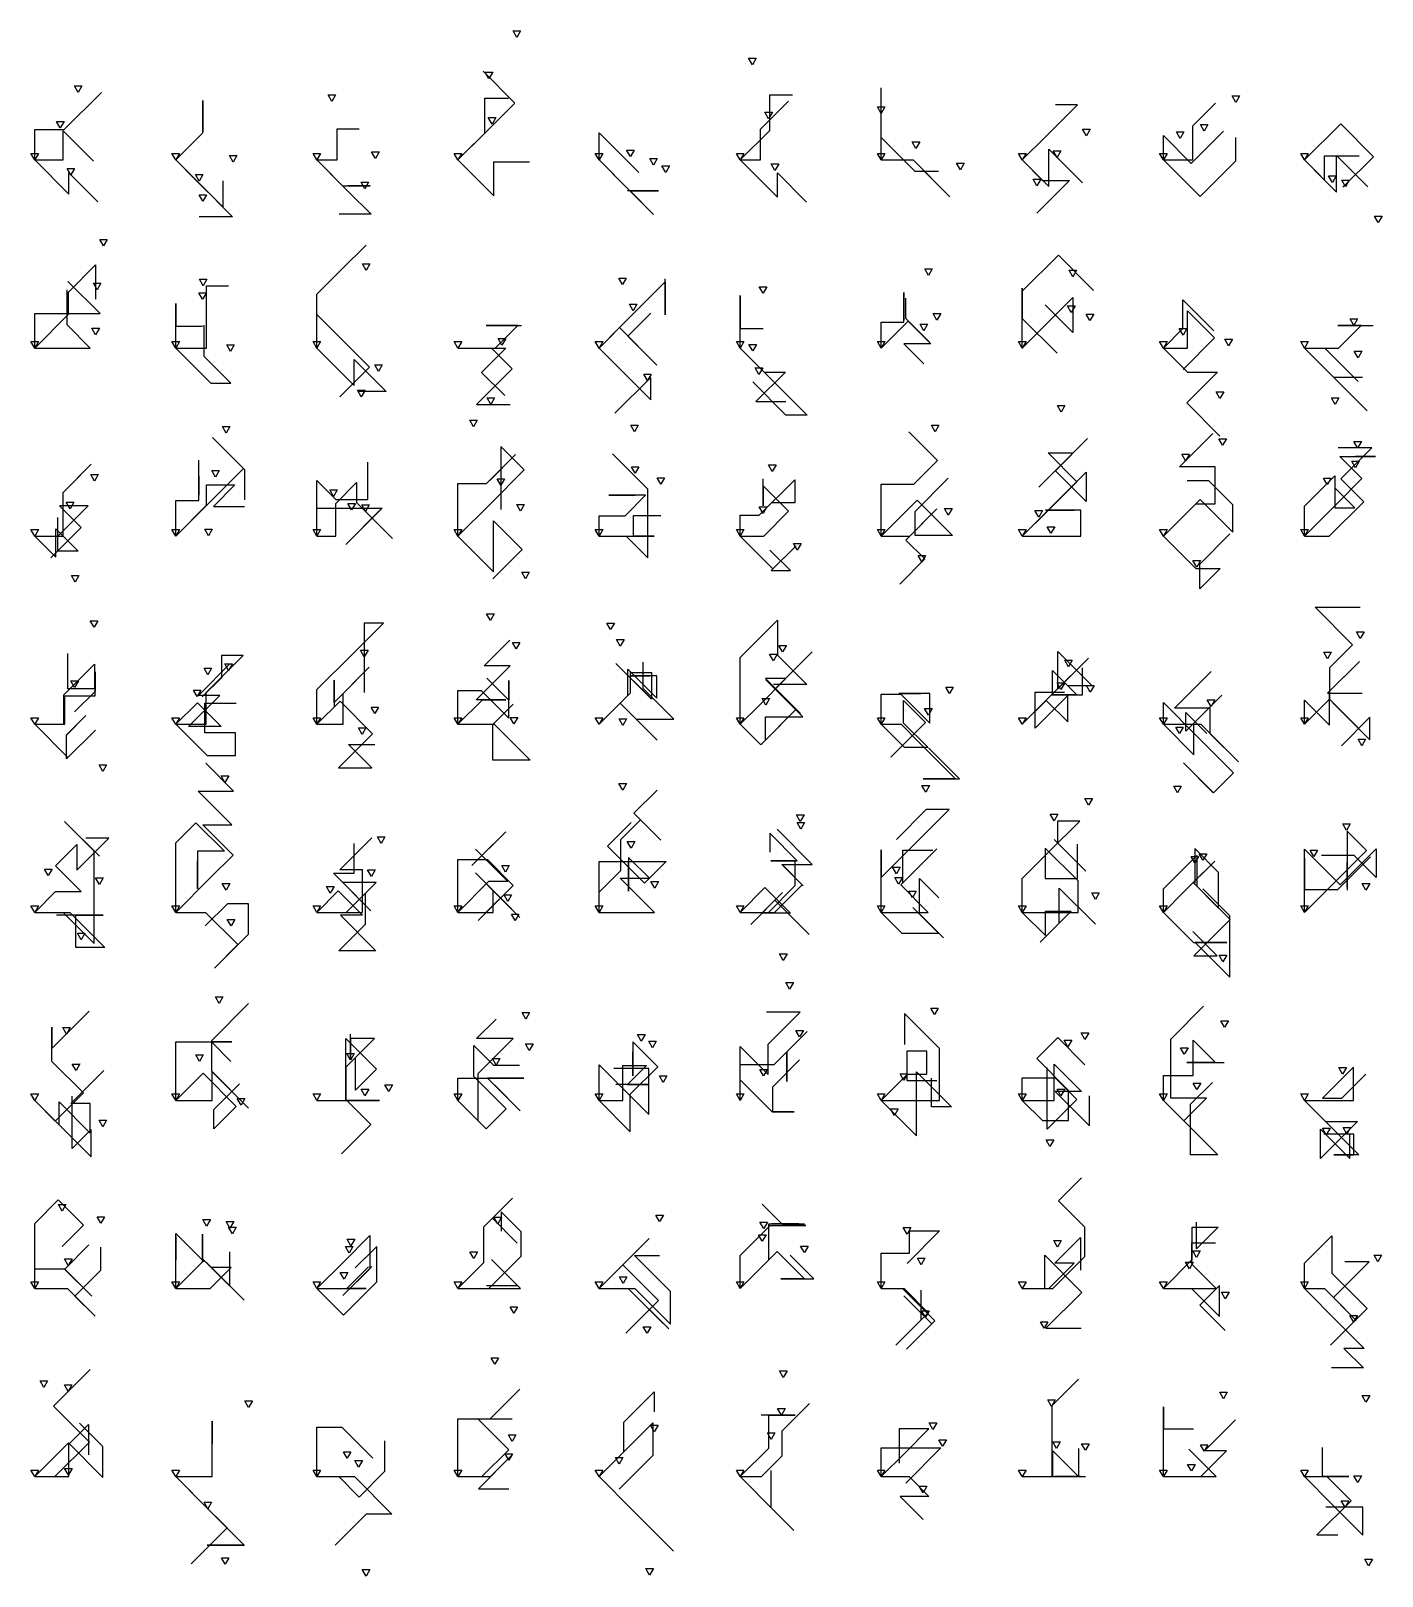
# Model space of a CAD drawing. Header units: metres. Extents: x 306 to 1743, y 254 to 1897.
import ezdxf

# ---------------------------------------------------------------- set-up
doc = ezdxf.new("R2010")
doc.units = ezdxf.units.M

msp = doc.modelspace()

# ---------------------------------------------------------------- linework, layer by layer
for p, q in [((820.58026, 1820.5802), (786.77264, 1854.3878)), ((341.41525, 1792.3411), (380.88895, 1831.8148)), ((788.4611, 1788.4612), (788.4611, 1825.892)), ((788.4611, 1825.892), (813.6166, 1825.892)), ((1091.527, 1791.527), (1091.527, 1829.2787)), ((1091.527, 1829.2787), (1115.6691, 1829.2787)), ((1210, 1801.0957), (1210, 1836.7764)), ((488.85797, 1788.858), (488.85797, 1823.4094)), ((488.85797, 1823.4094), (488.85797, 1789.8036)), ((795.5492, 1795.5492), (820.58026, 1820.5802)), ((1081.806, 1792.8986), (1111.6161, 1822.7086)), ((1385.2905, 1785.2905), (1418.6703, 1818.6703)), ((1418.6703, 1818.6703), (1395.1523, 1818.6703)), ((1541.1511, 1796.2379), (1565.4878, 1820.5746)), ((310, 1760), (310, 1792.3411)), ((310, 1792.3411), (341.41525, 1792.3411)), ((340.2797, 1760), (340.2797, 1791.0054)), ((340.2797, 1791.0054), (372.51675, 1758.7683)), ((631.7596, 1760), (631.7596, 1793.0795)), ((631.7596, 1793.0795), (655.0339, 1793.0795)), ((760, 1760), (795.5492, 1795.5492)), ((1060, 1760), (1091.527, 1791.527)), ((1081.806, 1760), (1081.806, 1792.8986)), ((1210, 1780.8905), (1210, 1801.0957)), ((1541.1511, 1760), (1541.1511, 1796.2379)), ((1660, 1760), (1698.5048, 1798.5048)), ((1698.5048, 1798.5048), (1733.4945, 1763.515)), ((460, 1760), (488.85797, 1788.858)), ((760, 1760), (788.4611, 1788.4612)), ((910, 1760), (910, 1788.9154)), ((910, 1788.9154), (931.35333, 1767.5621)), ((1210, 1760), (1210, 1783.8226)), ((1210, 1783.8226), (1245.6564, 1748.1663)), ((1210, 1760), (1210, 1780.8905)), ((1360, 1760), (1385.2905, 1785.2905)), ((1510, 1760), (1510, 1785.9631)), ((1510, 1785.9631), (1539.599, 1756.3641)), ((1539.599, 1756.3641), (1574.0227, 1790.7878)), ((1587.011, 1759.1191), (1587.011, 1784.0629)), ((310, 1760), (346.19977, 1723.8002)), ((310, 1760), (340.2797, 1760)), ((460, 1760), (485.50082, 1734.4991)), ((460, 1760), (480.07037, 1739.9297)), ((610, 1760), (631.7596, 1760)), ((610, 1760), (637.4335, 1732.5665)), ((610, 1760), (644.08276, 1725.9172)), ((760, 1760), (798.2431, 1721.7568)), ((798.2431, 1721.7568), (798.2431, 1758.0887)), ((798.2431, 1758.0887), (836.2168, 1758.0887)), ((910, 1760), (942.85474, 1727.1453)), ((910, 1760), (937.35895, 1732.6411)), ((931.35333, 1767.5621), (952.2842, 1746.6312)), ((1060, 1760), (1099.6508, 1720.3492)), ((1060, 1760), (1081.806, 1760)), ((1210, 1760), (1243.8654, 1760)), ((1243.8654, 1760), (1283.0112, 1720.8541)), ((1360, 1760), (1388.1467, 1731.8533)), ((1360, 1760), (1381.6644, 1738.3356)), ((1388.1467, 1731.8533), (1388.1467, 1771.4747)), ((1388.1467, 1771.4747), (1423.8766, 1735.7449)), ((1510, 1760), (1541.1511, 1760)), ((1510, 1760), (1548.9459, 1721.0541)), ((1548.9459, 1721.0541), (1587.011, 1759.1191)), ((1660, 1760), (1681.4252, 1738.5748)), ((1660, 1760), (1694.0823, 1725.9177)), ((1681.4252, 1738.5748), (1681.4252, 1764.4288)), ((1681.4252, 1764.4288), (1718.1134, 1764.4288)), ((1694.0823, 1725.9177), (1694.0823, 1764.6014)), ((1694.0823, 1764.6014), (1727.254, 1731.4297)), ((1733.4945, 1763.515), (1700.9614, 1730.9819)), ((346.19977, 1723.8002), (346.19977, 1746.351)), ((346.19977, 1746.351), (377.15662, 1715.394)), ((1099.6508, 1720.3492), (1099.6508, 1746.1771)), ((1099.6508, 1746.1771), (1130.6213, 1715.2065)), ((1245.6564, 1748.1663), (1271.0096, 1748.1663)), ((1283.0112, 1720.8541), (1254.3682, 1749.4972)), ((480.07037, 1739.9297), (510.34036, 1709.6597)), ((485.50082, 1734.4991), (520.43823, 1699.5618)), ((510.34036, 1709.6597), (510.34036, 1737.7299)), ((637.4335, 1732.5665), (666.7681, 1732.5665)), ((666.7681, 1732.5665), (643.14777, 1732.5665)), ((644.08276, 1725.9172), (667.6793, 1702.3207)), ((937.35895, 1732.6411), (968.03723, 1701.9629)), ((973.2722, 1727.1453), (940.3746, 1727.1453)), ((942.85474, 1727.1453), (973.2722, 1727.1453)), ((968.03723, 1701.9629), (943.2953, 1726.7048)), ((1410.3029, 1738.3356), (1375.5759, 1703.6086)), ((1381.6644, 1738.3356), (1410.3029, 1738.3356)), ((520.43823, 1699.5618), (484.86758, 1699.5618)), ((667.6793, 1702.3207), (633.89905, 1702.3207)), ((635.98206, 1643.1476), (662.434, 1669.5995)), ((345.88788, 1619.4678), (374.79266, 1648.3726)), ((374.79266, 1648.3726), (374.79266, 1611.8618)), ((610, 1617.1655), (635.98206, 1643.1476)), ((1360, 1620.4027), (1398.3276, 1658.7303)), ((1398.3276, 1658.7303), (1435.7037, 1621.3542)), ((379.6312, 1596.5929), (345.4343, 1630.7898)), ((942.1261, 1592.1261), (980.27826, 1630.2782)), ((980.27826, 1595.5037), (980.27826, 1633.7666)), ((980.27826, 1630.2782), (980.27826, 1595.5037)), ((344.445, 1584.5991), (344.445, 1621.9556)), ((345.88788, 1595.888), (345.88788, 1619.4678)), ((492.65182, 1590.318), (492.65182, 1626.2838)), ((492.65182, 1626.2838), (516.02155, 1626.2838)), ((610, 1580.8289), (610, 1617.1655)), ((1060, 1590.911), (1060, 1615.8042)), ((1060, 1615.8042), (1060, 1580.85)), ((1233.9705, 1587.581), (1233.9705, 1619.1194)), ((1233.9705, 1619.1194), (1233.9705, 1589.7151)), ((1236.0292, 1591.5077), (1236.0292, 1612.909)), ((1360, 1599.8606), (1360, 1623.5393)), ((1360, 1623.5393), (1360, 1591.5582)), ((1360, 1590.1395), (1360, 1620.4027)), ((1389.8729, 1589.8729), (1413.7281, 1613.7281)), ((1413.7281, 1613.7281), (1413.7281, 1576.5292)), ((1530.7299, 1580.7299), (1530.7299, 1611.1554)), ((1530.7299, 1611.1554), (1563.6116, 1578.2737)), ((310, 1560), (310, 1596.5929)), ((310, 1596.5929), (345.5925, 1596.5929)), ((310, 1560), (345.88788, 1595.888)), ((345.5925, 1596.5929), (379.6312, 1596.5929)), ((460, 1582.7616), (460, 1607.2986)), ((460, 1607.2986), (460, 1583.4613)), ((610, 1560), (610, 1595.5839)), ((610, 1595.5839), (643.71985, 1561.864)), ((940.7221, 1572.742), (965.2107, 1597.2305)), ((1360, 1560), (1360, 1599.8606)), ((1413.7281, 1576.5292), (1384.1708, 1606.0865)), ((1535.6975, 1560), (1535.6975, 1599.5365)), ((1535.6975, 1599.5365), (1564.418, 1570.816)), ((1563.6116, 1578.2737), (1540.6792, 1601.206)), ((369.0442, 1560), (344.445, 1584.5991)), ((460, 1583.4613), (488.56833, 1583.4613)), ((460, 1560), (460, 1582.7616)), ((490.0424, 1551.2106), (490.0424, 1584.4541)), ((492.65182, 1560), (492.65182, 1590.318)), ((610, 1560), (610, 1580.8289)), ((823.7163, 1583.9948), (789.8453, 1583.9948)), ((789.8453, 1583.9948), (827.47943, 1583.9948)), ((799.7215, 1560), (823.7163, 1583.9948)), ((910, 1560), (942.1261, 1592.1261)), ((910, 1560), (931.732, 1581.7319)), ((931.732, 1581.7319), (971.5382, 1541.9258)), ((1060, 1560), (1060, 1590.911)), ((1060, 1580.85), (1084.3838, 1580.85)), ((1210, 1560), (1238.7684, 1588.7684)), ((1210, 1560), (1238.5435, 1588.5435)), ((1210, 1560), (1210, 1587.581)), ((1210, 1587.581), (1233.9705, 1587.581)), ((1260.9733, 1566.5636), (1236.0292, 1591.5077)), ((1238.5435, 1588.5435), (1262.6508, 1564.4362)), ((1238.7684, 1588.7684), (1260.9733, 1566.5636)), ((1360, 1591.5582), (1397.1371, 1554.4211)), ((1360, 1560), (1360, 1590.1395)), ((1360, 1560), (1389.8729, 1589.8729)), ((1510, 1560), (1530.7299, 1580.7299)), ((1720.3228, 1584.0109), (1695.5642, 1584.0109)), ((1695.5642, 1584.0109), (1733.0577, 1584.0109)), ((1696.3119, 1560), (1720.3228, 1584.0109)), ((643.71985, 1561.864), (665.97345, 1539.6105)), ((971.5382, 1541.9258), (940.7221, 1572.742)), ((1262.6508, 1564.4362), (1234.2026, 1564.4362)), ((1234.2026, 1564.4362), (1255.3799, 1543.2589)), ((1564.418, 1570.816), (1530.9374, 1537.3354)), ((310, 1560), (343.08273, 1560)), ((343.08273, 1560), (369.0442, 1560)), ((460, 1560), (497.1542, 1522.8458)), ((460, 1560), (492.65182, 1560)), ((518.40717, 1522.8458), (490.0424, 1551.2106)), ((610, 1560), (649.6488, 1520.3512)), ((649.6488, 1520.3512), (649.6488, 1547.7227)), ((649.6488, 1547.7227), (683.5331, 1513.8384)), ((760, 1560), (799.7215, 1560)), ((760, 1560), (795.828, 1560)), ((760, 1560), (782.2142, 1560)), ((782.2142, 1560), (810.7621, 1560)), ((810.7621, 1560), (784.9695, 1534.2074)), ((795.828, 1560), (817.75476, 1538.0732)), ((910, 1560), (935.3284, 1534.6715)), ((1060, 1560), (1085.5288, 1534.4712)), ((1060, 1560), (1098.6722, 1521.3278)), ((1510, 1560), (1535.6975, 1560)), ((1510, 1560), (1535.5165, 1534.4835)), ((1660, 1560), (1681.5752, 1560)), ((1660, 1560), (1696.3119, 1560)), ((1660, 1560), (1695.0846, 1524.9154)), ((1681.5752, 1560), (1711.4915, 1530.0837)), ((1711.4915, 1530.0837), (1684.1652, 1557.41)), ((1684.1652, 1557.41), (1716.9424, 1524.6328)), ((665.97345, 1539.6105), (634.4994, 1508.1365)), ((817.75476, 1538.0732), (779.756, 1500.0745)), ((784.9695, 1534.2074), (809.68805, 1509.4889)), ((964.9322, 1528.8461), (926.8791, 1490.793)), ((935.3284, 1534.6715), (964.9322, 1505.0677)), ((964.9322, 1505.0677), (964.9322, 1528.8461)), ((1108.1669, 1534.4712), (1076.8795, 1503.1838)), ((1085.5288, 1534.4712), (1108.1669, 1534.4712)), ((1567.6154, 1534.4835), (1534.8396, 1501.7078)), ((1535.5165, 1534.4835), (1567.6154, 1534.4835)), ((1726.6952, 1493.3048), (1690.8234, 1529.1766)), ((1690.8234, 1529.1766), (1721.7922, 1529.1766)), ((497.1542, 1522.8458), (518.40717, 1522.8458)), ((683.5331, 1513.8384), (654.23553, 1513.8384)), ((1108.767, 1488.8049), (1073.4102, 1524.1616)), ((1098.6722, 1521.3278), (1131.1951, 1488.8049)), ((1695.0846, 1524.9154), (1726.6952, 1493.3048)), ((779.756, 1500.0745), (815.70734, 1500.0745)), ((1076.8795, 1503.1838), (1108.7279, 1503.1838)), ((1534.8396, 1501.7078), (1570.1533, 1466.394)), ((1131.1951, 1488.8049), (1108.767, 1488.8049)), ((531.9611, 1431.9612), (498.90317, 1465.0192)), ((498.90317, 1465.0192), (533.024, 1430.8983)), ((1269.9445, 1440.547), (1239.5206, 1470.9708)), ((1395.2573, 1429.506), (1429.4597, 1463.7084)), ((1527.2761, 1433.7454), (1562.5508, 1469.02)), ((790.46484, 1415.8354), (821.3219, 1446.6925)), ((821.3219, 1446.6925), (793.88617, 1419.2568)), ((830.47327, 1430.4733), (805.6742, 1455.2723)), ((805.6742, 1455.2723), (805.6742, 1417.6829)), ((961.93414, 1409.8877), (924.2421, 1447.5797)), ((1413.9287, 1448.4863), (1377.5126, 1412.0702)), ((1417.9276, 1417.9276), (1387.3689, 1448.4863)), ((1387.3689, 1448.4863), (1413.9287, 1448.4863)), ((1731.662, 1453.8176), (1695.9408, 1453.8176)), ((1698.7462, 1420.9019), (1731.662, 1453.8176)), ((340.2132, 1406.4711), (370.1595, 1436.4174)), ((370.1595, 1436.4174), (347.59723, 1413.8551)), ((484.56335, 1403.6317), (484.56335, 1440.6697)), ((493.94238, 1393.9424), (531.9611, 1431.9612)), ((533.024, 1430.8983), (533.024, 1398.5653)), ((664.28656, 1399.0272), (664.28656, 1438.8187)), ((794.56744, 1394.5675), (830.47327, 1430.4733)), ((1244.6259, 1415.2284), (1269.9445, 1440.547)), ((1427.9469, 1396.8164), (1395.2573, 1429.506)), ((1565.1838, 1433.7454), (1527.2761, 1433.7454)), ((1565.1838, 1394.3696), (1565.1838, 1433.7454)), ((1721.1554, 1421.1554), (1697.5322, 1444.7786)), ((1697.5322, 1444.7786), (1735.3815, 1444.7786)), ((1735.3815, 1444.7786), (1714.2091, 1444.7786)), ((484.56335, 1397.7825), (484.56335, 1423.8986)), ((484.56335, 1423.8986), (484.56335, 1403.6317)), ((492.85947, 1392.8595), (492.85947, 1414.4847)), ((492.85947, 1414.4847), (522.74756, 1414.4847)), ((522.74756, 1414.4847), (499.9617, 1391.6989)), ((610, 1394.9412), (610, 1419.1482)), ((610, 1419.1482), (630.121, 1399.0272)), ((630.0394, 1394.8293), (652.2126, 1417.0026)), ((652.2126, 1417.0026), (652.2126, 1395.6885)), ((760, 1388.619), (760, 1415.8354)), ((760, 1415.8354), (790.46484, 1415.8354)), ((805.6742, 1417.6829), (805.6742, 1388.4788)), ((1080.4274, 1382.3516), (1118.0458, 1419.97)), ((1084.4135, 1392.1874), (1084.4135, 1420.9711)), ((1111.5172, 1386.4484), (1084.4135, 1413.5521)), ((1084.4135, 1413.5521), (1084.4135, 1392.1874)), ((1118.0458, 1419.97), (1118.0458, 1395.4894)), ((1210, 1385.6035), (1210, 1415.2284)), ((1210, 1415.2284), (1244.6259, 1415.2284)), ((1246.0521, 1386.4076), (1281.3455, 1421.7009)), ((1387.1233, 1387.1233), (1417.9276, 1417.9276)), ((1395.322, 1395.322), (1427.9469, 1427.9469)), ((1427.9469, 1427.9469), (1427.9469, 1396.8164)), ((1558.2593, 1418.9268), (1535.2823, 1418.9268)), ((1583.8713, 1393.3147), (1558.2593, 1418.9268)), ((1660, 1391.9639), (1692.1826, 1424.1465)), ((1692.1826, 1424.1465), (1692.1826, 1390.2161)), ((1694.3866, 1394.3866), (1721.1554, 1421.1554)), ((1722.9626, 1396.6854), (1698.7462, 1420.9019)), ((340.2132, 1380.22), (340.2132, 1406.4711)), ((460, 1360), (460, 1397.7825)), ((460, 1397.7825), (484.56335, 1397.7825)), ((630.121, 1399.0272), (664.28656, 1399.0272)), ((959.5496, 1403.4296), (920.47253, 1403.4296)), ((920.47253, 1403.4296), (948.4969, 1403.4296)), ((937.76764, 1381.6476), (959.5496, 1403.4296)), ((961.93414, 1374.9026), (961.93414, 1409.8877)), ((1210, 1360), (1248.2073, 1398.2073)), ((1248.2073, 1398.2073), (1285.7229, 1360.6917)), ((1510, 1360), (1548.9941, 1398.9941)), ((1548.9941, 1398.9941), (1583.8713, 1364.117)), ((1686.2772, 1360), (1722.9626, 1396.6854)), ((1713.4359, 1390.2161), (1692.5939, 1411.0581)), ((334.5132, 1360), (366.74353, 1392.2303)), ((366.74353, 1392.2303), (336.4065, 1392.2303)), ((336.4065, 1392.2303), (359.51593, 1369.1208)), ((340.2132, 1360), (340.2132, 1380.22)), ((460, 1360), (493.94238, 1393.9424)), ((460, 1360), (492.85947, 1392.8595)), ((499.9617, 1391.6989), (533.1927, 1391.6989)), ((610, 1360), (610, 1394.9412)), ((610, 1360), (610, 1389.9137)), ((610, 1389.9137), (644.8052, 1389.9137)), ((630.0394, 1360), (630.0394, 1394.8293)), ((679.5489, 1389.9137), (640.6937, 1351.0585)), ((640.6937, 1351.0585), (677.47, 1387.8347)), ((644.8052, 1389.9137), (679.5489, 1389.9137)), ((652.2126, 1395.6885), (690.2561, 1357.645)), ((760, 1360), (794.56744, 1394.5675)), ((760, 1360), (760, 1388.619)), ((910, 1360), (910, 1381.6476)), ((910, 1381.6476), (937.76764, 1381.6476)), ((946.6988, 1360), (946.6988, 1381.857)), ((946.6988, 1381.857), (975.704, 1381.857)), ((1060, 1360), (1060, 1382.3516)), ((1060, 1382.3516), (1080.4274, 1382.3516)), ((1085.0688, 1360), (1111.5172, 1386.4484)), ((1118.0458, 1395.4894), (1094.1713, 1395.4894)), ((1210, 1360), (1210, 1385.6035)), ((1269.2252, 1388.9502), (1236.2053, 1355.9303)), ((1240.275, 1360), (1269.2252, 1388.9502)), ((1246.0521, 1360.6917), (1246.0521, 1386.4076)), ((1360, 1360), (1395.322, 1395.322)), ((1360, 1360), (1387.1233, 1387.1233)), ((1422.1409, 1387.8201), (1384.5659, 1387.8201)), ((1384.5659, 1387.8201), (1415.2844, 1387.8201)), ((1422.1409, 1360), (1422.1409, 1387.8201)), ((1510, 1360), (1544.3696, 1394.3696)), ((1544.3696, 1394.3696), (1565.1838, 1394.3696)), ((1583.8713, 1364.117), (1583.8713, 1393.3147)), ((1660, 1360), (1694.3866, 1394.3866)), ((1660, 1360), (1660, 1391.9639)), ((1692.1826, 1390.2161), (1713.4359, 1390.2161)), ((359.51593, 1369.1208), (327.3175, 1336.9225)), ((332.41797, 1337.582), (332.41797, 1367.6526)), ((332.41797, 1367.6526), (356.11392, 1343.9567)), ((334.63605, 1343.9567), (334.63605, 1379.7104)), ((797.968, 1354.798), (797.968, 1376.3683)), ((797.968, 1376.3683), (828.4176, 1345.9187)), ((961.93414, 1337.0137), (961.93414, 1374.9026)), ((310, 1360), (340.2132, 1360)), ((310, 1360), (332.41797, 1337.582)), ((310, 1360), (334.5132, 1360)), ((610, 1360), (630.0394, 1360)), ((760, 1360), (797.968, 1322.032)), ((797.968, 1322.032), (797.968, 1354.798)), ((910, 1360), (932.29364, 1360)), ((910, 1360), (938.9479, 1360)), ((932.29364, 1360), (968.56165, 1360)), ((938.9479, 1360), (961.93414, 1337.0137)), ((968.56165, 1360), (946.6988, 1360)), ((1060, 1360), (1094.8622, 1325.1378)), ((1060, 1360), (1085.0688, 1360)), ((1119.4319, 1349.7075), (1093.0651, 1323.3407)), ((1094.8622, 1325.1378), (1119.4319, 1349.7075)), ((1210, 1360), (1240.275, 1360)), ((1236.2053, 1355.9303), (1256.374, 1335.7616)), ((1285.7229, 1360.6917), (1246.0521, 1360.6917)), ((1360, 1360), (1383.949, 1360)), ((1383.949, 1360), (1422.1409, 1360)), ((1510, 1360), (1544.3461, 1325.6539)), ((1548.7646, 1330.4075), (1580.7228, 1362.3656)), ((1660, 1360), (1686.2772, 1360)), ((356.11392, 1343.9567), (334.63605, 1343.9567)), ((828.4176, 1345.9187), (797.16785, 1314.669)), ((1113.6738, 1323.3407), (1091.7435, 1345.271)), ((1256.374, 1335.7616), (1229.6665, 1309.0541)), ((1093.0651, 1323.3407), (1113.6738, 1323.3407)), ((1544.3461, 1325.6539), (1570.3293, 1325.6539)), ((1548.7646, 1304.0892), (1548.7646, 1330.4075)), ((1570.3293, 1325.6539), (1548.7646, 1304.0892)), ((1711.1212, 1244.5582), (1671.2235, 1284.4559)), ((1671.2235, 1284.4559), (1694.6368, 1284.4559)), ((1694.6368, 1284.4559), (1719.357, 1284.4559)), ((647.848, 1234.7096), (680.7284, 1267.59)), ((680.7284, 1267.59), (660.45605, 1267.59)), ((660.45605, 1267.59), (660.45605, 1232.6644)), ((1060, 1230.8689), (1099.6628, 1270.5317)), ((1099.6628, 1270.5317), (1099.6628, 1233.5709)), ((787.99335, 1222.0765), (815.34875, 1249.4319)), ((345.3958, 1197.789), (345.3958, 1235.3508)), ((492.41495, 1193.9111), (531.7222, 1233.2184)), ((531.7222, 1233.2184), (508.48288, 1233.2184)), ((508.48288, 1233.2184), (508.48288, 1209.4672)), ((610, 1196.8616), (647.848, 1234.7096)), ((660.45605, 1232.6644), (660.45605, 1193.887)), ((1097.7435, 1197.868), (1136.7722, 1236.8967)), ((1099.6628, 1233.5709), (1130.9126, 1202.3212)), ((1397.7611, 1197.7611), (1397.7611, 1237.4531)), ((1397.7611, 1237.4531), (1434.2029, 1201.0115)), ((1687.0841, 1220.5211), (1711.1212, 1244.5582)), ((341.01816, 1191.4573), (373.5046, 1223.9437)), ((373.5046, 1223.9437), (373.5046, 1197.789)), ((374.24844, 1190.1013), (374.24844, 1215.8984)), ((374.24844, 1215.8984), (374.24844, 1195.0056)), ((484.06335, 1190.6987), (517.5457, 1224.1812)), ((665.7793, 1220.614), (628.3028, 1183.1376)), ((637.8478, 1192.6825), (665.7793, 1220.614)), ((779.4917, 1186.134), (815.43414, 1222.0765)), ((815.43414, 1222.0765), (787.99335, 1222.0765)), ((965.8903, 1186.8522), (927.9565, 1224.786)), ((927.9565, 1224.786), (964.5844, 1188.1581)), ((940.61053, 1190.6105), (940.61053, 1218.7386)), ((940.61053, 1218.7386), (971.4503, 1187.8989)), ((956.7787, 1198.0555), (956.7787, 1226.1588)), ((1060, 1195.2466), (1060, 1230.8689)), ((1392.2728, 1192.2728), (1392.2728, 1217.0482)), ((1392.2728, 1217.0482), (1418.1338, 1191.1873)), ((1392.9844, 1192.9844), (1430.2368, 1230.2368)), ((1430.2368, 1230.2368), (1397.7611, 1197.7611)), ((1424.086, 1191.1873), (1424.086, 1219.9796)), ((1521.8601, 1177.1156), (1560.7278, 1215.9833)), ((1718.4591, 1226.9214), (1684.5742, 1193.0365)), ((1686.6086, 1195.0709), (1718.4591, 1226.9214)), ((1687.0841, 1187.0841), (1687.0841, 1220.5211)), ((508.48288, 1209.4672), (488.08005, 1189.0643)), ((628.3028, 1183.1376), (628.3028, 1207.0059)), ((628.3028, 1207.0059), (628.3028, 1178.9924)), ((814.06696, 1185.6239), (790.8089, 1208.882)), ((814.06696, 1166.666), (814.06696, 1206.5386)), ((814.06696, 1206.5386), (814.06696, 1185.6239)), ((943.2952, 1193.2952), (943.2952, 1214.8849)), ((943.2952, 1214.8849), (965.8903, 1214.8849)), ((971.4503, 1211.5132), (943.3625, 1211.5132)), ((943.3625, 1211.5132), (964.1525, 1211.5132)), ((965.8903, 1214.8849), (965.8903, 1186.8522)), ((971.4503, 1187.8989), (971.4503, 1211.5132)), ((1080.4734, 1180.4734), (1108.7141, 1208.7141)), ((1108.7141, 1208.7141), (1086.8975, 1208.7141)), ((1086.8975, 1208.7141), (1124.2063, 1171.4053)), ((1126.8312, 1167.7715), (1087.4014, 1207.2013)), ((1130.9126, 1202.3212), (1095.3604, 1202.3212)), ((1434.2029, 1201.0115), (1409.1226, 1201.0115)), ((341.01816, 1160), (341.01816, 1191.4573)), ((342.143, 1160), (342.143, 1190.1013)), ((342.143, 1190.1013), (374.24844, 1190.1013)), ((373.5046, 1197.789), (345.3958, 1197.789)), ((374.24844, 1195.0056), (352.4644, 1173.2216)), ((460, 1160), (482.95392, 1182.954)), ((473.6281, 1157.6254), (506.70154, 1190.6987)), ((482.95392, 1182.954), (508.2826, 1157.6254)), ((506.70154, 1190.6987), (484.06335, 1190.6987)), ((492.41495, 1160), (492.41495, 1193.9111)), ((610, 1160), (610, 1196.8616)), ((610, 1160), (634.6373, 1184.6373)), ((634.6373, 1184.6373), (669.32733, 1149.9473)), ((637.8478, 1160), (637.8478, 1192.6825)), ((760, 1160), (760, 1195.9021)), ((760, 1195.9021), (784.8309, 1195.9021)), ((760, 1160), (786.13403, 1186.134)), ((810.9022, 1186.134), (779.4917, 1186.134)), ((784.8309, 1195.9021), (814.06696, 1166.666)), ((786.13403, 1186.134), (810.9022, 1186.134)), ((910, 1160), (943.2952, 1193.2952)), ((910, 1160), (940.61053, 1190.6105)), ((989.5662, 1165.2681), (956.7787, 1198.0555)), ((1060, 1160), (1060, 1195.2466)), ((1124.2063, 1171.4053), (1097.7435, 1197.868)), ((1210, 1160), (1210, 1192.0184)), ((1210, 1192.0184), (1230.9124, 1192.0184)), ((1261.6641, 1192.5582), (1228.5951, 1192.5582)), ((1228.5951, 1192.5582), (1252.2079, 1192.5582)), ((1230.9124, 1192.0184), (1261.6641, 1161.2667)), ((1233.8231, 1161.1962), (1233.8231, 1185.3806)), ((1233.8231, 1185.3806), (1257.2753, 1161.9285)), ((1261.6641, 1161.2667), (1261.6641, 1192.5582)), ((1360, 1160), (1392.9844, 1192.9844)), ((1360, 1160), (1392.2728, 1192.2728)), ((1360, 1160), (1385.3998, 1185.3998)), ((1373.5232, 1155.8553), (1373.5232, 1194.0885)), ((1373.5232, 1194.0885), (1404.8096, 1194.0885)), ((1408.309, 1190.6411), (1373.5232, 1155.8553)), ((1385.3998, 1185.3998), (1408.309, 1162.4906)), ((1418.1338, 1191.1873), (1391.5132, 1191.1873)), ((1391.5132, 1191.1873), (1424.086, 1191.1873)), ((1408.309, 1162.4906), (1408.309, 1190.6411)), ((1510, 1160), (1510, 1183.124)), ((1510, 1183.124), (1546.7343, 1146.3898)), ((1572.0907, 1190.9325), (1533.7644, 1152.6062)), ((1542.3671, 1161.2089), (1572.0907, 1190.9325)), ((1660, 1160), (1687.0841, 1187.0841)), ((1660, 1160), (1686.5408, 1186.5408)), ((1660, 1160), (1660, 1185.7864)), ((1660, 1185.7864), (1686.6086, 1159.1777)), ((1684.5742, 1193.0365), (1721.2325, 1193.0365)), ((1686.5408, 1186.5408), (1716.5901, 1156.4915)), ((1686.6086, 1159.1777), (1686.6086, 1195.0709)), ((364.47354, 1169.3392), (343.71246, 1148.5781)), ((343.86563, 1148.7313), (364.47354, 1169.3392)), ((490.9422, 1150.8258), (490.9422, 1182.3892)), ((490.9422, 1182.3892), (524.3148, 1182.3892)), ((797.1072, 1159.7993), (818.72565, 1181.4177)), ((818.72565, 1181.4177), (797.64813, 1160.3402)), ((910, 1160), (932.4391, 1182.4391)), ((932.4391, 1182.4391), (971.94037, 1142.9379)), ((1060, 1160), (1080.4734, 1180.4734)), ((1081.8916, 1138.1084), (1119.7021, 1175.919)), ((1119.7021, 1175.919), (1086.943, 1143.1598)), ((1086.943, 1143.1598), (1086.943, 1167.7715)), ((1086.943, 1167.7715), (1126.8312, 1167.7715)), ((1559.8184, 1177.1156), (1521.8601, 1177.1156)), ((1533.7644, 1152.6062), (1533.7644, 1172.6271)), ((1533.7644, 1172.6271), (1556.3231, 1150.0684)), ((1559.8184, 1149.9492), (1559.8184, 1177.1156)), ((1716.5901, 1156.4915), (1690.3401, 1182.7415)), ((1690.3401, 1182.7415), (1729.6346, 1143.4469)), ((1729.6346, 1167.5708), (1699.2192, 1137.1554)), ((1729.6346, 1143.4469), (1729.6346, 1167.5708)), ((310, 1160), (341.01816, 1160)), ((310, 1160), (342.143, 1160)), ((310, 1160), (345.33334, 1124.6666)), ((374.54877, 1153.8821), (343.86563, 1123.199)), ((345.33334, 1124.6666), (374.54877, 1153.8821)), ((460, 1160), (493.26724, 1126.7328)), ((460, 1160), (492.41495, 1160)), ((508.2826, 1157.6254), (473.6281, 1157.6254)), ((523.67163, 1150.8258), (490.9422, 1150.8258)), ((523.67163, 1126.7328), (523.67163, 1150.8258)), ((610, 1160), (637.8478, 1160)), ((760, 1160), (798.38513, 1160)), ((797.1072, 1121.7067), (797.1072, 1159.7993)), ((798.38513, 1160), (836.6784, 1121.7067)), ((971.94037, 1142.9379), (949.6101, 1165.2681)), ((949.6101, 1165.2681), (989.5662, 1165.2681)), ((1060, 1160), (1081.8916, 1138.1084)), ((1210, 1160), (1234.4957, 1135.5043)), ((1210, 1160), (1231.1356, 1160)), ((1257.2753, 1161.9285), (1220.2502, 1124.9034)), ((1231.1356, 1160), (1251.2126, 1139.923)), ((1259.515, 1135.5043), (1233.8231, 1161.1962)), ((1510, 1160), (1549.7676, 1160)), ((1510, 1160), (1542.3671, 1127.6329)), ((1542.3671, 1127.6329), (1542.3671, 1161.2089)), ((1549.7676, 1160), (1589.724, 1120.0436)), ((343.86563, 1123.199), (343.86563, 1148.7313)), ((669.32733, 1149.9473), (633.15546, 1113.7754)), ((668.5431, 1113.7754), (643.7391, 1138.5795)), ((643.7391, 1138.5795), (671.7057, 1138.5795)), ((1234.4957, 1135.5043), (1259.515, 1135.5043)), ((1251.2126, 1139.923), (1289.1034, 1102.0322)), ((1293.2122, 1102.0322), (1260.2083, 1135.0361)), ((1546.7343, 1146.3898), (1584.6339, 1108.4901)), ((1589.724, 1120.0436), (1559.8184, 1149.9492)), ((521.41016, 1088.9236), (491.802, 1118.5317)), ((493.26724, 1126.7328), (523.67163, 1126.7328)), ((836.6784, 1121.7067), (797.1072, 1121.7067)), ((1563.2386, 1087.0948), (1531.5072, 1118.8263)), ((1531.5072, 1118.8263), (1563.1042, 1087.2292)), ((633.15546, 1113.7754), (668.5431, 1113.7754)), ((1289.1034, 1102.0322), (1254.6343, 1102.0322)), ((1254.6343, 1102.0322), (1293.2122, 1102.0322)), ((1584.6339, 1108.4901), (1563.2386, 1087.0948)), ((519.51447, 1053.1743), (483.76517, 1088.9236)), ((483.76517, 1088.9236), (521.41016, 1088.9236)), ((947.1166, 1065.3878), (971.7105, 1089.9817)), ((1257.8818, 1069.225), (1226.1147, 1037.4579)), ((1247.5358, 1034.6064), (1282.1543, 1069.225)), ((1282.1543, 1069.225), (1257.8818, 1069.225)), ((373.29886, 1025.182), (341.79242, 1056.6885)), ((341.79242, 1056.6885), (378.75476, 1019.72614)), ((460, 1033.9143), (481.41296, 1055.3273)), ((481.41296, 1055.3273), (511.7397, 1025.0006)), ((520.892, 1020.892), (488.60977, 1053.1743)), ((488.60977, 1053.1743), (519.51447, 1053.1743)), ((918.93384, 1030.3497), (944.02527, 1055.4412)), ((933.0713, 1037.5581), (954.0087, 1058.4956)), ((975.5949, 1036.9094), (947.1166, 1065.3878)), ((954.0087, 1058.4956), (975.5949, 1036.9094)), ((1387.8502, 1023.84125), (1421.094, 1057.085)), ((1421.094, 1057.085), (1397.4286, 1057.085)), ((1397.4286, 1057.085), (1397.4286, 1033.9535)), ((354.92215, 1004.8177), (389.0058, 1038.9014)), ((389.0058, 1038.9014), (364.34158, 1038.9014)), ((634.4106, 1005.26666), (668.5222, 1039.3783)), ((668.5222, 1039.3783), (647.6454, 1018.50146)), ((810.7944, 1045.8024), (774.86145, 1009.86945)), ((785.55414, 1020.56213), (810.7944, 1045.8024)), ((933.0713, 1004.48517), (933.0713, 1037.5581)), ((1120.8057, 1014.9308), (1091.5397, 1044.1968)), ((1091.5397, 1044.1968), (1091.5397, 1024.0779)), ((1136.763, 1011.025), (1099.3973, 1048.3906)), ((1427.5946, 1003.7874), (1394.0088, 1037.3732)), ((1725.826, 1025.8259), (1705.485, 1046.167)), ((1705.485, 1046.167), (1705.485, 1024.8779)), ((332.15527, 1009.43353), (354.92215, 1032.2004)), ((354.92215, 1032.2004), (354.92215, 1004.8177)), ((373.29886, 1001.9837), (373.29886, 1025.182)), ((460, 995.4605), (460, 1033.9143)), ((511.7397, 1025.0006), (483.0921, 1025.0006)), ((483.0921, 1025.0006), (483.0921, 985.02045)), ((496.6895, 996.6895), (520.892, 1020.892)), ((649.677, 1001.6087), (649.677, 1033.2802)), ((813.11316, 993.00305), (778.8321, 1027.2842)), ((778.8321, 1027.2842), (812.42377, 993.6925)), ((812.42377, 993.6925), (785.55414, 1020.56213)), ((958.3619, 990.92175), (918.93384, 1030.3497)), ((1210, 997.0707), (1247.5358, 1034.6064)), ((1210, 991.5501), (1210, 1026.4341)), ((1210, 1026.4341), (1210, 997.0707)), ((1230.7128, 989.1424), (1269.0988, 1027.5284)), ((1269.0988, 1027.5284), (1232.9576, 991.3873)), ((1232.9576, 991.3873), (1232.9576, 1026.2092)), ((1232.9576, 1026.2092), (1264.744, 1026.2092)), ((1360, 995.99097), (1387.8502, 1023.84125)), ((1419.4713, 993.3561), (1384.419, 1028.4084)), ((1384.419, 1028.4084), (1384.419, 996.12274)), ((1397.4286, 1033.9535), (1427.5946, 1003.7874)), ((1418.5293, 996.12274), (1418.5293, 1032.5547)), ((1510, 985.0605), (1545.4286, 1020.4891)), ((1568.7572, 1002.493), (1543.3958, 1027.8545)), ((1543.3958, 1027.8545), (1543.3958, 990.94763)), ((1545.4286, 1020.4891), (1545.4286, 987.8007)), ((1660, 993.2947), (1660, 1027.2819)), ((1660, 1027.2819), (1697.9475, 989.3344)), ((1712.8833, 1020.50116), (1678.1738, 1020.50116)), ((1691.8198, 991.81976), (1725.826, 1025.8259)), ((1695.4277, 984.2843), (1730.2706, 1019.12714)), ((1697.9475, 989.3344), (1736.187, 1027.5739)), ((1730.2706, 1019.12714), (1701.5184, 990.375)), ((1705.485, 1024.8779), (1705.485, 986.67224)), ((1736.187, 997.19745), (1712.8833, 1020.50116)), ((1736.187, 1027.5739), (1736.187, 997.19745)), ((359.46472, 982.1241), (332.15527, 1009.43353)), ((483.0921, 985.02045), (483.0921, 1014.1269)), ((658.51544, 1005.26666), (634.4106, 1005.26666)), ((658.51544, 981.2653), (658.51544, 1005.26666)), ((760, 987.09766), (760, 1016.09467)), ((760, 1016.09467), (791.2743, 1016.09467)), ((791.2743, 1016.09467), (818.7365, 988.63245)), ((910, 983.2684), (910, 1013.9176)), ((910, 1013.9176), (942.6135, 1013.9176)), ((910, 981.4139), (933.0713, 1004.48517)), ((963.56836, 996.3913), (941.4399, 1018.5198)), ((941.4399, 1018.5198), (941.4399, 982.6024)), ((941.4399, 982.6024), (941.4399, 1013.5619)), ((942.6135, 1013.9176), (981.3577, 1013.9176)), ((981.3577, 1013.9176), (958.3619, 990.92175)), ((1118.7064, 1014.9308), (1092.7076, 1014.9308)), ((1092.7076, 1014.9308), (1120.8057, 1014.9308)), ((1127.1017, 988.32697), (1104.4037, 1011.025)), ((1104.4037, 1011.025), (1136.763, 1011.025)), ((1126.0535, 989.3751), (1104.8964, 1010.5322)), ((1104.8964, 1010.5322), (1127.1017, 988.32697)), ((1118.7064, 988.42786), (1118.7064, 1014.9308)), ((1532.1365, 982.1364), (1564.6136, 1014.6135)), ((1564.6136, 1014.6135), (1541.6222, 991.62213)), ((1568.7572, 964.4871), (1568.7572, 1002.493)), ((1660, 992.86066), (1660, 1017.5967)), ((1660, 1017.5967), (1660, 984.2843)), ((1701.5184, 990.375), (1725.3713, 1014.22797)), ((1705.485, 986.67224), (1705.485, 1013.1057)), ((1705.485, 1013.1057), (1705.485, 983.7072)), ((373.29886, 965.607), (373.29886, 1001.9837)), ((460, 960), (496.6895, 996.6895)), ((460, 960), (460, 995.4605)), ((667.42065, 961.80176), (627.6137, 1001.6087)), ((627.6137, 1001.6087), (649.677, 1001.6087)), ((673.063, 991.71436), (637.50806, 991.71436)), ((637.50806, 991.71436), (667.42065, 961.80176)), ((641.34863, 960), (673.063, 991.71436)), ((760, 960), (793.00305, 993.00305)), ((760, 960), (760, 987.09766)), ((817.2101, 963.2435), (778.5024, 1001.95123)), ((778.5024, 1001.95123), (810.589, 969.8646)), ((818.7365, 988.63245), (790.18463, 960.08057)), ((825.87256, 954.58105), (791.82355, 988.63007)), ((791.82355, 988.63007), (817.2101, 963.2435)), ((793.00305, 993.00305), (813.11316, 993.00305)), ((968.9895, 960), (932.5982, 996.3913)), ((932.5982, 996.3913), (963.56836, 996.3913)), ((1060, 960), (1086.303, 986.303)), ((1086.303, 986.303), (1113.6206, 958.98535)), ((1090.2786, 960), (1118.7064, 988.42786)), ((1096.6783, 960), (1126.0535, 989.3751)), ((1210, 960), (1210, 991.5501)), ((1259.8552, 960), (1230.7128, 989.1424)), ((1250.6604, 958.2888), (1250.6604, 995.9787)), ((1250.6604, 995.9787), (1271.2279, 975.4112)), ((1360, 960), (1360, 995.99097)), ((1384.419, 996.12274), (1418.5293, 996.12274)), ((1399.3488, 948.6188), (1399.3488, 985.79694)), ((1399.3488, 985.79694), (1437.8599, 947.2858)), ((1419.4713, 960), (1419.4713, 993.3561)), ((1541.6222, 991.62213), (1568.7572, 964.4871)), ((1545.4286, 987.8007), (1580.8925, 952.3369)), ((1660, 960), (1660, 993.2947)), ((1660, 960), (1660, 992.86066)), ((1660, 960), (1691.8198, 991.81976)), ((310, 960), (332.12408, 982.1241)), ((332.12408, 982.1241), (359.46472, 982.1241)), ((610, 960), (632.83936, 982.83936)), ((632.83936, 982.83936), (658.6627, 957.016)), ((658.51544, 960), (658.51544, 981.2653)), ((661.78406, 947.5352), (661.78406, 980.476)), ((812.5735, 982.4694), (781.3665, 951.26245)), ((790.18463, 960.08057), (812.5735, 982.4694)), ((797.5932, 960), (797.5932, 982.86035)), ((797.5932, 982.86035), (825.87256, 954.58105)), ((910, 960), (910, 983.2684)), ((910, 960), (910, 981.4139)), ((1105.0983, 980.9593), (1071.2312, 947.0922)), ((1071.2312, 947.0922), (1097.0774, 972.9384)), ((1083.1244, 958.98535), (1105.0983, 980.9593)), ((1097.0774, 972.9384), (1133.4485, 936.5674)), ((1510, 960), (1510, 985.0605)), ((1510, 960), (1532.1365, 982.1364)), ((1580.7297, 956.37274), (1552.0654, 985.037)), ((1660, 984.2843), (1695.4277, 984.2843)), ((310, 960), (340.3754, 960)), ((310, 960), (347.36493, 960)), ((360.7053, 956.98883), (333.19275, 956.98883)), ((340.3754, 960), (373.29886, 927.07654)), ((347.36493, 960), (384.64194, 922.72296)), ((353.91022, 922.72296), (353.91022, 956.98883)), ((353.91022, 956.98883), (382.81497, 956.98883)), ((382.81497, 956.98883), (360.7053, 956.98883)), ((373.29886, 927.07654), (373.29886, 965.607)), ((460, 960), (491.72302, 960)), ((515.017, 969.1806), (491.35962, 945.5232)), ((491.72302, 960), (526.05865, 925.66437)), ((537.1843, 969.1806), (515.017, 969.1806)), ((537.1843, 936.79), (537.1843, 969.1806)), ((610, 960), (635.7079, 960)), ((610, 960), (641.34863, 960)), ((658.6627, 957.016), (635.05334, 957.016)), ((635.05334, 957.016), (672.8634, 919.20593)), ((635.7079, 960), (658.51544, 960)), ((760, 960), (797.5932, 960)), ((910, 960), (932.3348, 960)), ((932.3348, 960), (968.9895, 960)), ((1060, 960), (1096.6783, 960)), ((1060, 960), (1090.2786, 960)), ((1113.6206, 958.98535), (1083.1244, 958.98535)), ((1210, 960), (1232.0046, 937.9953)), ((1210, 960), (1231.9816, 960)), ((1231.9816, 960), (1259.8552, 960)), ((1270.9539, 937.9953), (1243.6464, 965.3028)), ((1243.6464, 965.3028), (1276.0978, 932.8514)), ((1276.0978, 932.8514), (1250.6604, 958.2888)), ((1360, 960), (1395.9993, 960)), ((1360, 960), (1384.6306, 935.3693)), ((1411.8909, 961.1609), (1379.0686, 928.3386)), ((1384.6306, 935.3693), (1384.6306, 961.1609)), ((1384.6306, 961.1609), (1411.8909, 961.1609)), ((1395.9993, 960), (1419.4713, 960)), ((1510, 960), (1542.0159, 927.9842)), ((1580.7297, 919.9129), (1580.7297, 956.37274)), ((501.13162, 900.7373), (537.1843, 936.79)), ((633.4548, 919.20593), (661.78406, 947.5352)), ((1232.0046, 937.9953), (1270.9539, 937.9953)), ((1379.0686, 928.3386), (1399.3488, 948.6188)), ((1567.2166, 913.68726), (1541.3406, 939.56323)), ((1580.8925, 952.3369), (1542.2428, 913.68726)), ((384.64194, 922.72296), (353.91022, 922.72296)), ((526.05865, 925.66437), (501.13162, 900.7373)), ((1542.0159, 927.9842), (1577.62, 927.9842)), ((1577.62, 927.9842), (1543.7653, 927.9842)), ((1543.7653, 927.9842), (1580.7297, 891.0197)), ((672.8634, 919.20593), (633.4548, 919.20593)), ((1542.2428, 913.68726), (1567.2166, 913.68726)), ((1580.7297, 891.0197), (1580.7297, 919.9129)), ((328.36966, 815.1123), (368.11108, 854.85376)), ((498.1909, 823.83606), (537.5115, 863.1567)), ((1517.8977, 825.28125), (1552.7574, 860.141)), ((779.91144, 825.8939), (800.5169, 846.4994)), ((1123.7021, 853.8215), (1088.0007, 853.8215)), ((1089.8724, 819.99176), (1123.7021, 853.8215)), ((1271.9165, 815.247), (1234.8105, 852.35297)), ((1234.8105, 852.35297), (1234.8105, 819.3816)), ((328.36966, 801.50165), (328.36966, 837.816)), ((328.36966, 837.816), (328.36966, 815.1123)), ((460, 795.67456), (460, 822.26105)), ((460, 822.26105), (481.50223, 822.26105)), ((481.50223, 822.26105), (519.7575, 822.26105)), ((519.7575, 822.26105), (497.88348, 822.26105)), ((497.88348, 822.26105), (518.662, 801.48254)), ((498.1909, 791.08704), (498.1909, 823.83606)), ((640.71545, 786.98193), (640.71545, 825.9244)), ((640.71545, 825.9244), (673.33, 793.3098)), ((641.09094, 795.5868), (671.2185, 825.71436)), ((645.85455, 803.70465), (645.85455, 830.43243)), ((671.2185, 825.71436), (645.85455, 825.71436)), ((645.85455, 825.71436), (645.85455, 803.70465)), ((818.7036, 825.8939), (779.91144, 825.8939)), ((781.6355, 788.8258), (818.7036, 825.8939)), ((972.34985, 795.7154), (945.8468, 822.21844)), ((945.8468, 822.21844), (945.8468, 786.025)), ((1096.1534, 798.0735), (1131.4353, 833.35535)), ((1131.4353, 833.35535), (1109.6785, 811.59845)), ((1375.4664, 804.5177), (1397.7871, 826.8383)), ((1397.7871, 826.8383), (1426.6399, 797.98553)), ((1517.8977, 788.1897), (1517.8977, 825.28125)), ((1541.6912, 786.665), (1541.6912, 824.2274)), ((1541.6912, 824.2274), (1565.4045, 800.51404)), ((776.9284, 785.3127), (776.9284, 818.5048)), ((776.9284, 818.5048), (797.73425, 797.699)), ((945.8468, 786.025), (945.8468, 811.56006)), ((1060, 796.8786), (1060, 817.4442)), ((1060, 817.4442), (1089.8724, 787.5718)), ((1089.8724, 787.5718), (1089.8724, 819.99176)), ((1109.6785, 811.59845), (1109.6785, 780.3349)), ((1109.6785, 780.3349), (1109.6785, 810.8993)), ((1258.6935, 812.28595), (1237.2728, 812.28595)), ((1237.2728, 812.28595), (1237.2728, 781.3271)), ((1258.6935, 788.0678), (1258.6935, 812.28595)), ((1271.9165, 789.5918), (1271.9165, 815.247)), ((361.83984, 768.03143), (328.36966, 801.50165)), ((348.3758, 756.78015), (383.37076, 791.77515)), ((460, 760), (460, 795.67456)), ((460, 760), (489.065, 789.065)), ((489.065, 789.065), (524.39294, 753.73706)), ((537.40466, 751.8732), (498.1909, 791.08704)), ((498.7849, 760), (498.7849, 790.493)), ((498.7849, 790.493), (537.40466, 751.8732)), ((641.09094, 760), (641.09094, 795.5868)), ((651.08887, 771.06866), (651.08887, 804.9195)), ((673.33, 793.3098), (651.08887, 771.06866)), ((781.6355, 765.61914), (781.6355, 788.8258)), ((797.73425, 797.699), (825.3173, 797.699)), ((910, 760), (910, 798.01654)), ((910, 798.01654), (936.6199, 771.3966)), ((962.8044, 793.89215), (925.67285, 793.89215)), ((935.326, 760), (935.326, 797.19836)), ((935.326, 797.19836), (960.4434, 797.19836)), ((960.4434, 797.19836), (940.304, 777.05896)), ((943.26373, 766.6293), (972.34985, 795.7154)), ((962.8044, 768.7293), (962.8044, 793.89215)), ((1060, 760), (1060, 798.0735)), ((1060, 798.0735), (1096.1534, 798.0735)), ((1060, 760), (1060, 796.8786)), ((1094.7206, 774.6691), (1123.2512, 803.19977)), ((1247.5314, 751.64526), (1247.5314, 790.3536)), ((1247.5314, 790.3536), (1284.6252, 753.2597)), ((1271.9165, 760), (1271.9165, 789.5918)), ((1409.2697, 770.7144), (1375.4664, 804.5177)), ((1386.4888, 766.0894), (1386.4888, 795.1139)), ((1393.7467, 760), (1393.7467, 798.7001)), ((1393.7467, 798.7001), (1423.0178, 769.429)), ((1565.4045, 800.51404), (1535.0519, 800.51404)), ((1535.0519, 800.51404), (1574.7134, 800.51404)), ((1712.1323, 795.32904), (1679.2394, 762.4361)), ((1712.1323, 760), (1712.1323, 795.32904)), ((500.47464, 750.52936), (527.67194, 777.7267)), ((527.67194, 777.7267), (504.91177, 754.9665)), ((640.71545, 760), (640.71545, 786.98193)), ((760, 760), (760, 783.88806)), ((760, 783.88806), (792.53613, 783.88806)), ((811.3071, 750.93396), (776.9284, 785.3127)), ((830.1273, 783.88806), (791.58765, 783.88806)), ((791.58765, 783.88806), (826.33466, 749.14105)), ((792.53613, 783.88806), (830.1273, 783.88806)), ((826.33466, 749.14105), (799.09393, 776.3818)), ((961.8421, 777.05896), (927.9623, 777.05896)), ((940.304, 777.05896), (961.8421, 777.05896)), ((1060, 760), (1060, 781.9394)), ((1060, 781.9394), (1093.9136, 748.02576)), ((1094.7206, 748.02576), (1094.7206, 774.6691)), ((1210, 760), (1238.0679, 788.0678)), ((1237.2728, 781.3271), (1269.1492, 781.3271)), ((1238.0679, 788.0678), (1258.6935, 788.0678)), ((1263.599, 753.2597), (1263.599, 783.58923)), ((1360, 760), (1360, 784.23065)), ((1360, 784.23065), (1394.8071, 784.23065)), ((1394.8071, 784.23065), (1417.9463, 761.09155)), ((1510, 760), (1510, 786.665)), ((1510, 786.665), (1541.6912, 786.665)), ((1517.8977, 762.49884), (1517.8977, 788.1897)), ((1538.8883, 756.0059), (1562.1084, 779.226)), ((1699.6719, 762.4361), (1725.1475, 787.9116)), ((310, 760), (335.9079, 734.0921)), ((310, 760), (331.9042, 738.09576)), ((310, 760), (339.56308, 730.43695)), ((331.9042, 738.09576), (361.83984, 768.03143)), ((335.9079, 734.0921), (335.9079, 758.39655)), ((335.9079, 758.39655), (369.011, 725.29346)), ((369.011, 756.78015), (348.3758, 756.78015)), ((349.81393, 734.65625), (349.81393, 764.69763)), ((369.011, 725.29346), (369.011, 756.78015)), ((460, 760), (498.7849, 760)), ((610, 760), (643.1497, 760)), ((610, 760), (641.09094, 760)), ((610, 760), (640.71545, 760)), ((676.6143, 760), (641.7995, 760)), ((641.7995, 760), (667.40283, 734.39667)), ((643.1497, 760), (676.6143, 760)), ((760, 760), (790.1866, 729.8134)), ((760, 760), (781.6355, 738.3645)), ((781.6355, 738.3645), (781.6355, 765.61914)), ((910, 760), (935.326, 760)), ((910, 760), (943.26373, 726.73627)), ((936.6199, 771.3966), (962.8044, 745.2121)), ((943.26373, 726.73627), (943.26373, 766.6293)), ((962.8044, 745.2121), (962.8044, 768.7293)), ((1210, 760), (1247.2908, 760)), ((1210, 760), (1247.5314, 722.4687)), ((1247.2908, 760), (1271.9165, 760)), ((1360, 760), (1393.7467, 760)), ((1360, 760), (1381.3964, 738.6037)), ((1386.4888, 729.63403), (1386.4888, 766.0894)), ((1417.9463, 761.09155), (1386.4888, 729.63403)), ((1423.0178, 769.429), (1394.9897, 769.429)), ((1394.9897, 769.429), (1431.3158, 733.10297)), ((1409.2697, 738.6037), (1409.2697, 770.7144)), ((1431.3158, 733.10297), (1431.3158, 765.1016)), ((1510, 760), (1531.6038, 738.39624)), ((1510, 760), (1542.2457, 727.7542)), ((1555.7063, 762.49884), (1517.8977, 762.49884)), ((1531.6038, 738.39624), (1555.7063, 762.49884)), ((1538.8883, 735.99976), (1538.8883, 756.0059)), ((1660, 760), (1683.663, 760)), ((1660, 760), (1682.2346, 737.7654)), ((1660, 760), (1687.4982, 732.50183)), ((1679.2394, 762.4361), (1699.6719, 762.4361)), ((1683.663, 760), (1712.1323, 760)), ((524.39294, 753.73706), (500.47464, 729.8187)), ((500.47464, 729.8187), (500.47464, 750.52936)), ((790.1866, 729.8134), (811.3071, 750.93396)), ((1093.9136, 748.02576), (1117.4023, 748.02576)), ((1117.4023, 748.02576), (1094.7206, 748.02576)), ((1247.5314, 722.4687), (1247.5314, 751.64526)), ((1284.6252, 753.2597), (1263.599, 753.2597)), ((339.56308, 730.43695), (370.02197, 699.9781)), ((349.81393, 709.07227), (349.81393, 734.65625)), ((370.02197, 729.2803), (349.81393, 709.07227)), ((370.02197, 699.9781), (370.02197, 729.2803)), ((667.40283, 734.39667), (636.18896, 703.1828)), ((636.18896, 703.1828), (661.1344, 728.12823)), ((1381.3964, 738.6037), (1409.2697, 738.6037)), ((1538.8883, 702.2517), (1538.8883, 735.99976)), ((1542.2457, 727.7542), (1567.7483, 702.2517)), ((1716.5394, 737.7654), (1676.9541, 698.18005)), ((1676.9541, 698.18005), (1676.9541, 729.6049)), ((1676.9541, 729.6049), (1708.0964, 698.4625)), ((1712.3751, 724.3017), (1680.5889, 724.3017)), ((1682.2346, 737.7654), (1716.5394, 737.7654)), ((1687.4982, 732.50183), (1717.7684, 702.23157)), ((1708.0964, 698.4625), (1708.0964, 723.5776)), ((1712.3751, 702.23157), (1712.3751, 724.3017)), ((1567.7483, 702.2517), (1538.8883, 702.2517)), ((1717.7684, 702.23157), (1691.1096, 702.23157)), ((1691.1096, 702.23157), (1712.3751, 702.23157)), ((1398.4393, 653.1554), (1422.9133, 677.62933)), ((310, 629.15717), (335.07874, 654.2359)), ((335.07874, 654.2359), (361.90967, 627.40497)), ((787.6626, 625.7751), (818.0887, 656.2012)), ((818.0887, 656.2012), (796.5776, 634.69006)), ((827.2431, 620.3594), (805.8708, 641.7317)), ((805.8708, 641.7317), (805.8708, 621.0707)), ((1106.1268, 627.03424), (1083.5443, 649.6167)), ((1426.3942, 625.20056), (1398.4393, 653.1554)), ((310, 591.875), (310, 629.15717)), ((361.90967, 627.40497), (339.18503, 604.6803)), ((787.6626, 587.6626), (787.6626, 625.7751)), ((796.5776, 634.69006), (822.9335, 608.3341)), ((1060, 595.0375), (1091.9968, 627.03424)), ((1090.5824, 590.5824), (1090.5824, 628.89215)), ((1090.5824, 628.89215), (1122.5562, 628.89215)), ((1091.9968, 627.03424), (1129.9204, 627.03424)), ((1122.5562, 628.89215), (1093.2812, 628.89215)), ((1093.2812, 628.89215), (1128.3307, 628.89215)), ((1129.9204, 627.03424), (1106.1268, 627.03424)), ((1426.3942, 593.9811), (1426.3942, 625.20056)), ((1540.7767, 590.77673), (1540.7767, 625.4597)), ((1540.7767, 625.4597), (1568.4249, 625.4597)), ((1545.1974, 602.2322), (1545.1974, 630.4381)), ((1568.4249, 625.4597), (1545.1974, 602.2322)), ((460, 590.54663), (460, 618.66595)), ((460, 618.66595), (490.26068, 588.4053)), ((460, 581.9372), (460, 615.7195)), ((460, 615.7195), (460, 590.54663)), ((488.40646, 588.4065), (488.40646, 617.70874)), ((488.40646, 617.70874), (488.40646, 591.6681)), ((638.21466, 588.21466), (666.2553, 616.2553)), ((666.2553, 616.2553), (666.2553, 581.02905)), ((827.2431, 594.3897), (827.2431, 620.3594)), ((935.2566, 585.2566), (963.1599, 613.1599)), ((963.1599, 613.1599), (935.3054, 585.3054)), ((1271.9265, 621.24384), (1237.4363, 586.75354)), ((1239.934, 597.4732), (1239.934, 621.24384)), ((1239.934, 621.24384), (1271.9265, 621.24384)), ((1394.591, 586.93945), (1421.7961, 614.1446)), ((1421.7961, 614.1446), (1421.7961, 579.6403)), ((1540.325, 585.79254), (1540.325, 608.74115)), ((1540.325, 608.74115), (1565.3173, 608.74115)), ((1660, 586.9988), (1689.1082, 616.1069)), ((1689.1082, 616.1069), (1689.1082, 576.5249)), ((310, 560), (310, 591.875)), ((341.90964, 580.6522), (367.6907, 606.4333)), ((380.3474, 579.42584), (380.3474, 604.1301)), ((488.40646, 591.6681), (517.6337, 562.44086)), ((517.6337, 562.44086), (517.6337, 599.0713)), ((673.64575, 604.65967), (650.8703, 581.8842)), ((650.8703, 581.8842), (671.1587, 602.1726)), ((673.64575, 567.19507), (673.64575, 604.65967)), ((792.8534, 560), (827.2431, 594.3897)), ((986.13635, 556.99774), (947.8522, 595.2819)), ((947.8522, 595.2819), (974.43854, 595.2819)), ((1060, 560), (1099.5361, 599.5362)), ((1060, 560), (1060, 595.0375)), ((1099.5361, 599.5362), (1128.5598, 570.5126)), ((1138.2781, 570.5126), (1113.1329, 595.6577)), ((1210, 560), (1210, 597.4732)), ((1210, 597.4732), (1239.934, 597.4732)), ((1383.9364, 560), (1383.9364, 595.36444)), ((1383.9364, 595.36444), (1423.33, 555.97095)), ((1392.4131, 560), (1426.3942, 593.9811)), ((310, 560), (310, 581.0878)), ((310, 581.0878), (341.47403, 581.0878)), ((341.47403, 581.0878), (370.71045, 551.8514)), ((370.71045, 551.8514), (341.90964, 580.6522)), ((352.85388, 551.9323), (380.3474, 579.42584)), ((460, 560), (488.40646, 588.4065)), ((460, 560), (460, 581.9372)), ((532.7589, 547.60535), (492.77682, 587.5874)), ((496.50153, 560), (519.06647, 582.56494)), ((519.06647, 582.56494), (497.79932, 582.56494)), ((497.79932, 582.56494), (532.7589, 547.60535)), ((610, 560), (638.21466, 588.21466)), ((637.6963, 552.47003), (668.5105, 583.28424)), ((666.2553, 581.02905), (637.6963, 552.47003)), ((641.8666, 560), (664.8456, 582.979)), ((664.8456, 582.979), (644.37006, 562.5035)), ((760, 560), (787.6626, 587.6626)), ((826.5027, 560), (795.74805, 590.75464)), ((795.74805, 590.75464), (823.6533, 562.84937)), ((910, 560), (935.2566, 585.2566)), ((935.3054, 585.3054), (973.4044, 547.2064)), ((1060, 560), (1090.5824, 590.5824)), ((1388.3458, 560), (1415.2853, 586.93945)), ((1415.2853, 586.93945), (1394.591, 586.93945)), ((1510, 560), (1540.7767, 590.77673)), ((1566.1176, 560), (1540.325, 585.79254)), ((1660, 560), (1660, 586.9988)), ((1689.1082, 576.5249), (1726.704, 538.9291)), ((1690.8127, 550.40625), (1728.8048, 588.3984)), ((1728.8048, 588.3984), (1702.9039, 588.3984)), ((310, 560), (344.7862, 560)), ((344.7862, 560), (374.30133, 530.48486)), ((460, 560), (496.50153, 560)), ((610, 560), (634.2336, 560)), ((610, 560), (638.22534, 531.77466)), ((634.2336, 560), (662.3273, 560)), ((638.22534, 531.77466), (673.64575, 567.19507)), ((662.3273, 560), (641.8666, 560)), ((760, 560), (792.8534, 560)), ((760, 560), (791.53613, 560)), ((823.6533, 562.84937), (790.3444, 562.84937)), ((791.53613, 560), (826.5027, 560)), ((910, 560), (948.124, 560)), ((910, 560), (941.1135, 560)), ((941.1135, 560), (978.47626, 522.63727)), ((948.124, 560), (986.13635, 521.9877)), ((1128.5598, 570.5126), (1103.128, 570.5126)), ((1103.128, 570.5126), (1138.2781, 570.5126)), ((1210, 560), (1234.3252, 560)), ((1210, 560), (1232.7244, 560)), ((1232.7244, 560), (1266.9259, 525.79846)), ((1234.3252, 560), (1259.9536, 534.37164)), ((1360, 560), (1388.3458, 560)), ((1360, 560), (1392.4131, 560)), ((1360, 560), (1383.9364, 560)), ((1510, 560), (1539.9363, 560)), ((1510, 560), (1539.4808, 560)), ((1539.4808, 560), (1566.1176, 560)), ((1539.9363, 560), (1569.586, 530.3502)), ((1569.586, 563.39825), (1548.6533, 542.4655)), ((1569.586, 530.3502), (1569.586, 563.39825)), ((1660, 560), (1695.595, 524.405)), ((1660, 560), (1681.219, 560)), ((1681.219, 560), (1715.0763, 526.1427)), ((374.30133, 530.48486), (352.85388, 551.9323)), ((973.4044, 547.2064), (938.6756, 512.4776)), ((978.47626, 522.63727), (946.18604, 554.9275)), ((946.18604, 554.9275), (984.0494, 517.06415)), ((986.13635, 521.9877), (986.13635, 556.99774)), ((1263.7878, 522.6603), (1234.211, 552.23706)), ((1252.4834, 526.9015), (1252.4834, 558.26685)), ((1423.33, 555.97095), (1385.1227, 517.7637)), ((1548.6533, 542.4655), (1575.8364, 515.2824)), ((1715.0763, 526.1427), (1690.8127, 550.40625)), ((984.0494, 517.06415), (962.8026, 538.3109)), ((1259.9536, 534.37164), (1225.4321, 499.85013)), ((1225.4321, 499.85013), (1252.4834, 526.9015)), ((1266.9259, 525.79846), (1236.8665, 495.73895)), ((1726.704, 538.9291), (1687.5063, 499.7315)), ((1236.8665, 495.73895), (1263.7878, 522.6603)), ((1385.1227, 517.7637), (1422.7609, 517.7637)), ((1695.595, 524.405), (1723.6113, 496.3887)), ((1723.6113, 496.3887), (1701.9398, 496.3887)), ((1701.9398, 496.3887), (1722.591, 475.73755)), ((329.97128, 434.9729), (369.05792, 474.0595)), ((1391.795, 435.5099), (1419.8763, 463.59122)), ((1722.591, 475.73755), (1688.8688, 475.73755)), ((794.442, 421.53766), (825.79584, 452.8915)), ((936.52185, 418.04834), (968.7672, 450.2937)), ((968.7672, 450.2937), (968.7672, 429.04425)), ((368.22382, 396.72037), (329.97128, 434.9729)), ((1104.8525, 408.8285), (1133.7417, 437.7177)), ((1391.795, 399.47888), (1391.795, 435.5099)), ((1510, 394.8113), (1510, 434.35852)), ((1510, 434.35852), (1510, 410.96768)), ((346.40796, 394.68903), (367.32535, 415.6064)), ((382.5095, 391.98236), (357.52017, 416.97168)), ((367.32535, 415.6064), (367.32535, 383.30792)), ((498.69006, 397.61313), (498.69006, 418.86026)), ((498.69006, 418.86026), (498.69006, 394.75995)), ((610, 388.24182), (610, 412.52094)), ((610, 412.52094), (636.653, 412.52094)), ((636.653, 412.52094), (669.65234, 379.52158)), ((760, 392.17032), (760, 421.53766)), ((760, 421.53766), (794.442, 421.53766)), ((814.2418, 388.69794), (781.3117, 421.62808)), ((781.3117, 421.62808), (817.6587, 421.62808)), ((936.52185, 386.52188), (936.52185, 418.04834)), ((945.7424, 395.7424), (967.16504, 417.1651)), ((967.16504, 417.1651), (967.16504, 382.4034)), ((1118.4675, 425.30264), (1082.3633, 425.30264)), ((1090.4691, 390.46918), (1090.4691, 425.30264)), ((1090.4691, 425.30264), (1118.4675, 425.30264)), ((1510, 410.96768), (1542.0442, 410.96768)), ((1553.8362, 387.40915), (1586.7087, 420.28177)), ((310, 360), (345.88754, 395.88754)), ((331.50345, 360), (368.22382, 396.72037)), ((345.88754, 395.88754), (382.5095, 359.2656)), ((346.40796, 360), (346.40796, 394.68903)), ((498.69006, 360), (498.69006, 397.61313)), ((682.37317, 365.67734), (682.37317, 398.07217)), ((910, 360), (945.7424, 395.7424)), ((1104.8525, 382.13745), (1104.8525, 408.8285)), ((1260.7225, 410.7225), (1229.117, 410.7225)), ((1229.117, 410.7225), (1229.117, 374.1817)), ((1235.1404, 385.14038), (1260.7225, 410.7225)), ((1391.795, 360), (1391.795, 399.47888)), ((1510, 360), (1510, 394.8113)), ((382.5095, 359.2656), (382.5095, 391.98236)), ((610, 360), (610, 388.24182)), ((760, 360), (760, 392.17032)), ((817.58905, 383.08163), (781.70557, 347.19812)), ((785.5439, 360), (814.2418, 388.69794)), ((794.50745, 360), (817.58905, 383.08163)), ((910, 360), (936.52185, 386.52188)), ((967.16504, 382.4034), (931.4811, 346.71942)), ((1060, 360), (1090.4691, 390.46918)), ((1082.7151, 360), (1104.8525, 382.13745)), ((1210, 360), (1210, 390.55975)), ((1210, 390.55975), (1243.3169, 390.55975)), ((1210, 360), (1235.1404, 385.14038)), ((1273.5516, 390.55975), (1236.1934, 353.2015)), ((1243.3169, 390.55975), (1273.5516, 390.55975)), ((1392.6294, 360), (1392.6294, 387.5711)), ((1392.6294, 387.5711), (1420.2534, 359.94714)), ((1420.2534, 359.94714), (1420.2534, 390.0477)), ((1566.0135, 360), (1536.9176, 389.09598)), ((1536.9176, 389.09598), (1559.9656, 366.04803)), ((1549.8192, 360), (1577.2284, 387.40915)), ((1577.2284, 387.40915), (1553.8362, 387.40915)), ((1679.177, 360), (1679.177, 391.17877)), ((654.9517, 338.25592), (682.37317, 365.67734)), ((1092.979, 327.02094), (1092.979, 366.56384)), ((310, 360), (331.50345, 360)), ((310, 360), (346.40796, 360)), ((460, 360), (489.20163, 330.79837)), ((460, 360), (495.95987, 324.04013)), ((460, 360), (498.69006, 360)), ((610, 360), (633.20764, 360)), ((610, 360), (649.90454, 360)), ((633.20764, 360), (654.9517, 338.25592)), ((649.90454, 360), (689.73895, 320.1656)), ((760, 360), (785.5439, 360)), ((760, 360), (794.50745, 360)), ((781.70557, 347.19812), (814.0426, 347.19812)), ((910, 360), (946.0811, 323.91885)), ((1060, 360), (1096.986, 323.01404)), ((1060, 360), (1082.7151, 360)), ((1210, 360), (1239.6943, 360)), ((1239.6943, 360), (1260.7166, 338.97778)), ((1360, 360), (1392.6294, 360)), ((1360, 360), (1391.795, 360)), ((1360, 360), (1383.9838, 360)), ((1383.9838, 360), (1421.6825, 360)), ((1421.6825, 360), (1394.593, 360)), ((1394.593, 360), (1427.0654, 360)), ((1510, 360), (1537.911, 360)), ((1510, 360), (1549.8192, 360)), ((1537.911, 360), (1566.0135, 360)), ((1660, 360), (1680.2115, 360)), ((1660, 360), (1689.9614, 330.03854)), ((1660, 360), (1683.9159, 360)), ((1707.118, 360), (1679.177, 360)), ((1680.2115, 360), (1707.118, 360)), ((1683.9159, 360), (1709.6112, 334.3047)), ((489.20163, 330.79837), (514.5543, 305.4457)), ((1260.7166, 338.97778), (1230.1729, 338.97778)), ((1230.1729, 338.97778), (1254.535, 314.61563)), ((1709.6112, 334.3047), (1673.3232, 298.01672)), ((1689.9614, 330.03854), (1722.1548, 297.84515)), ((495.95987, 324.04013), (532.7463, 287.2537)), ((662.5106, 320.1656), (629.46686, 287.12183)), ((689.73895, 320.1656), (662.5106, 320.1656)), ((946.0811, 323.91885), (974.2232, 295.77676)), ((974.2232, 295.77676), (950.4318, 319.56818)), ((950.4318, 319.56818), (989.2712, 280.72882)), ((1117.1217, 302.8783), (1092.979, 327.02094)), ((1096.986, 323.01404), (1117.1217, 302.8783)), ((1722.1548, 327.40088), (1682.778, 327.40088)), ((1722.1548, 297.84515), (1722.1548, 327.40088)), ((514.5543, 305.4457), (476.52362, 267.415)), ((476.52362, 267.415), (514.5234, 305.4148)), ((1673.3232, 298.01672), (1695.3727, 298.01672)), ((532.7463, 287.2537), (493.5543, 287.2537)), ((493.5543, 287.2537), (532.94867, 287.2537))]:
    msp.add_line(p, q)
for points in [[(822.63367, 1890.2488), (818.63367, 1897.2488), (826.63367, 1897.2488), (826.6338, 1897.2489, 0.0001)], [(1073.089, 1861.2357), (1069.089, 1868.2357), (1077.089, 1868.2357), (1077.0891, 1868.2358, 0.0001)], [(793.0195, 1846.489), (789.0195, 1853.489), (797.0195, 1853.489), (797.0196, 1853.4891, 0.0001)], [(356.30206, 1831.8148), (352.30206, 1838.8148), (360.30206, 1838.8148), (360.30215, 1838.815, 0.0001)], [(626.002, 1822.1113), (622.002, 1829.1113), (630.002, 1829.1113), (630.00214, 1829.1115, 0.0001)], [(1587.011, 1821.1569), (1583.011, 1828.1569), (1591.011, 1828.1569), (1591.0111, 1828.157, 0.0001)], [(1090.3097, 1803.9193), (1086.3097, 1810.9193), (1094.3097, 1810.9193), (1094.3098, 1810.9194, 0.0001)], [(1210, 1809.4694), (1206, 1816.4694), (1214, 1816.4694), (1214.0001, 1816.4695, 0.0001)], [(337.2294, 1794.0557), (333.2294, 1801.0557), (341.2294, 1801.0557), (341.2295, 1801.0558, 0.0001)], [(796.22736, 1798.0782), (792.22736, 1805.0782), (800.22736, 1805.0782), (800.2275, 1805.0784, 0.0001)], [(1428.1589, 1785.6637), (1424.1589, 1792.6637), (1432.1589, 1792.6637), (1432.159, 1792.6638, 0.0001)], [(1553.3738, 1790.7878), (1549.3738, 1797.7878), (1557.3738, 1797.7878), (1557.3739, 1797.788, 0.0001)], [(1246.9377, 1772.2382), (1242.9377, 1779.2382), (1250.9377, 1779.2382), (1250.9379, 1779.2383, 0.0001)], [(1527.8969, 1782.9836), (1523.8969, 1789.9836), (1531.8969, 1789.9836), (1531.897, 1789.9838, 0.0001)], [(310, 1760), (306, 1767), (314, 1767), (314.0001, 1767.0001, 0.0001)], [(310, 1760), (306, 1767), (314, 1767), (314.0001, 1767.0001, 0.0001)], [(310, 1760), (306, 1767), (314, 1767), (314.0001, 1767.0001, 0.0001)], [(460, 1760), (456, 1767), (464, 1767), (464.0001, 1767.0001, 0.0001)], [(460, 1760), (456, 1767), (464, 1767), (464.0001, 1767.0001, 0.0001)], [(460, 1760), (456, 1767), (464, 1767), (464.0001, 1767.0001, 0.0001)], [(521.0693, 1757.5923), (517.0693, 1764.5923), (525.0693, 1764.5923), (525.0694, 1764.5924, 0.0001)], [(610, 1760), (606, 1767), (614, 1767), (614.0001, 1767.0001, 0.0001)], [(610, 1760), (606, 1767), (614, 1767), (614.0001, 1767.0001, 0.0001)], [(610, 1760), (606, 1767), (614, 1767), (614.0001, 1767.0001, 0.0001)], [(672.1836, 1761.6024), (668.1836, 1768.6024), (676.1836, 1768.6024), (676.1837, 1768.6025, 0.0001)], [(760, 1760), (756, 1767), (764, 1767), (764.0001, 1767.0001, 0.0001)], [(760, 1760), (756, 1767), (764, 1767), (764.0001, 1767.0001, 0.0001)], [(760, 1760), (756, 1767), (764, 1767), (764.0001, 1767.0001, 0.0001)], [(910, 1760), (906, 1767), (914, 1767), (914.0001, 1767.0001, 0.0001)], [(910, 1760), (906, 1767), (914, 1767), (914.0001, 1767.0001, 0.0001)], [(910, 1760), (906, 1767), (914, 1767), (914.0001, 1767.0001, 0.0001)], [(943.2953, 1763.5876), (939.2953, 1770.5876), (947.2953, 1770.5876), (947.2954, 1770.5878, 0.0001)], [(967.8503, 1754.621), (963.8503, 1761.621), (971.8503, 1761.621), (971.8504, 1761.6211, 0.0001)], [(1060, 1760), (1056, 1767), (1064, 1767), (1064.0001, 1767.0001, 0.0001)], [(1060, 1760), (1056, 1767), (1064, 1767), (1064.0001, 1767.0001, 0.0001)], [(1060, 1760), (1056, 1767), (1064, 1767), (1064.0001, 1767.0001, 0.0001)], [(1210, 1760), (1206, 1767), (1214, 1767), (1214.0001, 1767.0001, 0.0001)], [(1210, 1760), (1206, 1767), (1214, 1767), (1214.0001, 1767.0001, 0.0001)], [(1210, 1760), (1206, 1767), (1214, 1767), (1214.0001, 1767.0001, 0.0001)], [(1360, 1760), (1356, 1767), (1364, 1767), (1364.0001, 1767.0001, 0.0001)], [(1360, 1760), (1356, 1767), (1364, 1767), (1364.0001, 1767.0001, 0.0001)], [(1360, 1760), (1356, 1767), (1364, 1767), (1364.0001, 1767.0001, 0.0001)], [(1396.9086, 1762.7129), (1392.9086, 1769.7129), (1400.9086, 1769.7129), (1400.9087, 1769.713, 0.0001)], [(1510, 1760), (1506, 1767), (1514, 1767), (1514.0001, 1767.0001, 0.0001)], [(1510, 1760), (1506, 1767), (1514, 1767), (1514.0001, 1767.0001, 0.0001)], [(1510, 1760), (1506, 1767), (1514, 1767), (1514.0001, 1767.0001, 0.0001)], [(1660, 1760), (1656, 1767), (1664, 1767), (1664.0001, 1767.0001, 0.0001)], [(1660, 1760), (1656, 1767), (1664, 1767), (1664.0001, 1767.0001, 0.0001)], [(1660, 1760), (1656, 1767), (1664, 1767), (1664.0001, 1767.0001, 0.0001)], [(348.44275, 1744.1079), (344.44275, 1751.1079), (352.44275, 1751.1079), (352.44284, 1751.108, 0.0001)], [(484.86758, 1737.5579), (480.86758, 1744.5579), (488.86758, 1744.5579), (488.86768, 1744.558, 0.0001)], [(980.90924, 1746.6312), (976.90924, 1753.6312), (984.90924, 1753.6312), (984.90936, 1753.6313, 0.0001)], [(1097.0474, 1748.7805), (1093.0474, 1755.7805), (1101.0474, 1755.7805), (1101.0475, 1755.7806, 0.0001)], [(1294.1389, 1749.4972), (1290.1389, 1756.4972), (1298.1389, 1756.4972), (1298.139, 1756.4973, 0.0001)], [(1689.7152, 1736.0306), (1685.7152, 1743.0306), (1693.7152, 1743.0306), (1693.7153, 1743.0308, 0.0001)], [(661.0728, 1729.4945), (657.0728, 1736.4945), (665.0728, 1736.4945), (665.07294, 1736.4946, 0.0001)], [(1375.5759, 1732.6826), (1371.5759, 1739.6826), (1379.5759, 1739.6826), (1379.576, 1739.6827, 0.0001)], [(1703.6503, 1731.4297), (1699.6503, 1738.4297), (1707.6503, 1738.4297), (1707.6504, 1738.4298, 0.0001)], [(488.71698, 1716.1064), (484.71698, 1723.1064), (492.71698, 1723.1064), (492.71707, 1723.1066, 0.0001)], [(1738.5338, 1693.4095), (1734.5338, 1700.4095), (1742.5338, 1700.4095), (1742.5339, 1700.4097, 0.0001)], [(383.19, 1668.5455), (379.19, 1675.5455), (387.19, 1675.5455), (387.1901, 1675.5457, 0.0001)], [(662.434, 1642.5835), (658.434, 1649.5835), (666.434, 1649.5835), (666.43414, 1649.5836, 0.0001)], [(1260.2954, 1637.1753), (1256.2954, 1644.1753), (1264.2954, 1644.1753), (1264.2955, 1644.1754, 0.0001)], [(376.40225, 1621.9556), (372.40225, 1628.9556), (380.40225, 1628.9556), (380.40234, 1628.9557, 0.0001)], [(489.18732, 1626.2838), (485.18732, 1633.2838), (493.18732, 1633.2838), (493.1874, 1633.2839, 0.0001)], [(935.01086, 1627.4303), (931.01086, 1634.4303), (939.01086, 1634.4303), (939.011, 1634.4304, 0.0001)], [(1413.7642, 1635.6799), (1409.7642, 1642.6799), (1417.7642, 1642.6799), (1417.7643, 1642.68, 0.0001)], [(488.56833, 1611.8657), (484.56833, 1618.8657), (492.56833, 1618.8657), (492.56842, 1618.8658, 0.0001)], [(1084.3838, 1618.2987), (1080.3838, 1625.2987), (1088.3838, 1625.2987), (1088.3839, 1625.2988, 0.0001)], [(946.2287, 1599.717), (942.2287, 1606.717), (950.2287, 1606.717), (950.2288, 1606.7172, 0.0001)], [(1269.3252, 1589.7151), (1265.3252, 1596.7151), (1273.3252, 1596.7151), (1273.3253, 1596.7152, 0.0001)], [(1412.114, 1597.7645), (1408.114, 1604.7645), (1416.114, 1604.7645), (1416.1141, 1604.7646, 0.0001)], [(1431.9514, 1589.2355), (1427.9514, 1596.2355), (1435.9514, 1596.2355), (1435.9515, 1596.2356, 0.0001)], [(374.79266, 1574.0396), (370.79266, 1581.0396), (378.79266, 1581.0396), (378.79276, 1581.0397, 0.0001)], [(1255.3799, 1578.4448), (1251.3799, 1585.4448), (1259.3799, 1585.4448), (1259.38, 1585.445, 0.0001)], [(1530.9374, 1573.7081), (1526.9374, 1580.7081), (1534.9374, 1580.7081), (1534.9375, 1580.7083, 0.0001)], [(1712.5194, 1584.0109), (1708.5194, 1591.0109), (1716.5194, 1591.0109), (1716.5195, 1591.011, 0.0001)], [(310, 1560), (306, 1567), (314, 1567), (314.0001, 1567.0001, 0.0001)], [(310, 1560), (306, 1567), (314, 1567), (314.0001, 1567.0001, 0.0001)], [(310, 1560), (306, 1567), (314, 1567), (314.0001, 1567.0001, 0.0001)], [(460, 1560), (456, 1567), (464, 1567), (464.0001, 1567.0001, 0.0001)], [(460, 1560), (456, 1567), (464, 1567), (464.0001, 1567.0001, 0.0001)], [(460, 1560), (456, 1567), (464, 1567), (464.0001, 1567.0001, 0.0001)], [(518.19165, 1556.3048), (514.19165, 1563.3048), (522.19165, 1563.3048), (522.1918, 1563.3049, 0.0001)], [(610, 1560), (606, 1567), (614, 1567), (614.0001, 1567.0001, 0.0001)], [(610, 1560), (606, 1567), (614, 1567), (614.0001, 1567.0001, 0.0001)], [(610, 1560), (606, 1567), (614, 1567), (614.0001, 1567.0001, 0.0001)], [(760, 1560), (756, 1567), (764, 1567), (764.0001, 1567.0001, 0.0001)], [(760, 1560), (756, 1567), (764, 1567), (764.0001, 1567.0001, 0.0001)], [(760, 1560), (756, 1567), (764, 1567), (764.0001, 1567.0001, 0.0001)], [(806.7505, 1563.2657), (802.7505, 1570.2657), (810.7505, 1570.2657), (810.7506, 1570.2659, 0.0001)], [(910, 1560), (906, 1567), (914, 1567), (914.0001, 1567.0001, 0.0001)], [(910, 1560), (906, 1567), (914, 1567), (914.0001, 1567.0001, 0.0001)], [(910, 1560), (906, 1567), (914, 1567), (914.0001, 1567.0001, 0.0001)], [(1060, 1560), (1056, 1567), (1064, 1567), (1064.0001, 1567.0001, 0.0001)], [(1060, 1560), (1056, 1567), (1064, 1567), (1064.0001, 1567.0001, 0.0001)], [(1060, 1560), (1056, 1567), (1064, 1567), (1064.0001, 1567.0001, 0.0001)], [(1073.4102, 1556.9377), (1069.4102, 1563.9377), (1077.4102, 1563.9377), (1077.4103, 1563.9379, 0.0001)], [(1210, 1560), (1206, 1567), (1214, 1567), (1214.0001, 1567.0001, 0.0001)], [(1210, 1560), (1206, 1567), (1214, 1567), (1214.0001, 1567.0001, 0.0001)], [(1210, 1560), (1206, 1567), (1214, 1567), (1214.0001, 1567.0001, 0.0001)], [(1360, 1560), (1356, 1567), (1364, 1567), (1364.0001, 1567.0001, 0.0001)], [(1360, 1560), (1356, 1567), (1364, 1567), (1364.0001, 1567.0001, 0.0001)], [(1360, 1560), (1356, 1567), (1364, 1567), (1364.0001, 1567.0001, 0.0001)], [(1510, 1560), (1506, 1567), (1514, 1567), (1514.0001, 1567.0001, 0.0001)], [(1510, 1560), (1506, 1567), (1514, 1567), (1514.0001, 1567.0001, 0.0001)], [(1510, 1560), (1506, 1567), (1514, 1567), (1514.0001, 1567.0001, 0.0001)], [(1579.3274, 1562.5579), (1575.3274, 1569.5579), (1583.3274, 1569.5579), (1583.3275, 1569.558, 0.0001)], [(1660, 1560), (1656, 1567), (1664, 1567), (1664.0001, 1567.0001, 0.0001)], [(1660, 1560), (1656, 1567), (1664, 1567), (1664.0001, 1567.0001, 0.0001)], [(1660, 1560), (1656, 1567), (1664, 1567), (1664.0001, 1567.0001, 0.0001)], [(1716.9424, 1549.7887), (1712.9424, 1556.7887), (1720.9424, 1556.7887), (1720.9425, 1556.7888, 0.0001)], [(675.58484, 1535.1877), (671.58484, 1542.1877), (679.58484, 1542.1877), (679.58496, 1542.1879, 0.0001)], [(961.5203, 1525.4342), (957.5203, 1532.4342), (965.5203, 1532.4342), (965.52045, 1532.4343, 0.0001)], [(1080.0597, 1531.852), (1076.0597, 1538.852), (1084.0597, 1538.852), (1084.0598, 1538.8522, 0.0001)], [(657.26544, 1508.1365), (653.26544, 1515.1365), (661.26544, 1515.1365), (661.26556, 1515.1366, 0.0001)], [(1570.1533, 1506.303), (1566.1533, 1513.303), (1574.1533, 1513.303), (1574.1534, 1513.3031, 0.0001)], [(795.0001, 1500.0745), (791.0001, 1507.0745), (799.0001, 1507.0745), (799.00024, 1507.0746, 0.0001)], [(1401.3848, 1491.7833), (1397.3848, 1498.7833), (1405.3848, 1498.7833), (1405.3849, 1498.7834, 0.0001)], [(1692.702, 1500.0864), (1688.702, 1507.0864), (1696.702, 1507.0864), (1696.7021, 1507.0865, 0.0001)], [(776.5508, 1476.3516), (772.5508, 1483.3516), (780.5508, 1483.3516), (780.5509, 1483.3517, 0.0001)], [(513.5473, 1469.6537), (509.5473, 1476.6537), (517.5473, 1476.6537), (517.5474, 1476.6538, 0.0001)], [(947.6503, 1470.9879), (943.6503, 1477.9879), (951.6503, 1477.9879), (951.65045, 1477.988, 0.0001)], [(1267.3167, 1470.9708), (1263.3167, 1477.9708), (1271.3167, 1477.9708), (1271.3168, 1477.971, 0.0001)], [(1573.0366, 1456.681), (1569.0366, 1463.681), (1577.0366, 1463.681), (1577.0367, 1463.6812, 0.0001)], [(1533.6495, 1440.1188), (1529.6495, 1447.1188), (1537.6495, 1447.1188), (1537.6497, 1447.1189, 0.0001)], [(1716.4877, 1453.8176), (1712.4877, 1460.8176), (1720.4877, 1460.8176), (1720.4878, 1460.8177, 0.0001)], [(502.18784, 1422.7037), (498.18784, 1429.7037), (506.18784, 1429.7037), (506.18793, 1429.7039, 0.0001)], [(948.4969, 1426.8802), (944.4969, 1433.8802), (952.4969, 1433.8802), (952.497, 1433.8804, 0.0001)], [(1094.1713, 1428.7488), (1090.1713, 1435.7488), (1098.1713, 1435.7488), (1098.1714, 1435.7489, 0.0001)], [(1714.2001, 1432.6643), (1710.2001, 1439.6643), (1718.2001, 1439.6643), (1718.2002, 1439.6644, 0.0001)], [(373.5714, 1418.6459), (369.5714, 1425.6459), (377.5714, 1425.6459), (377.5715, 1425.646, 0.0001)], [(805.6742, 1414.1129), (801.6742, 1421.1129), (809.6742, 1421.1129), (809.6743, 1421.113, 0.0001)], [(975.704, 1415.1305), (971.704, 1422.1305), (979.704, 1422.1305), (979.7041, 1422.1306, 0.0001)], [(1684.2594, 1414.8289), (1680.2594, 1421.8289), (1688.2594, 1421.8289), (1688.2595, 1421.829, 0.0001)], [(627.77826, 1402.3104), (623.77826, 1409.3104), (631.77826, 1409.3104), (631.7784, 1409.3105, 0.0001)], [(347.59723, 1389.0344), (343.59723, 1396.0344), (351.59723, 1396.0344), (351.59732, 1396.0345, 0.0001)], [(646.9546, 1387.8347), (642.9546, 1394.8347), (650.9546, 1394.8347), (650.9547, 1394.8348, 0.0001)], [(661.66064, 1386.2405), (657.66064, 1393.2405), (665.66064, 1393.2405), (665.66077, 1393.2406, 0.0001)], [(826.45276, 1386.6902), (822.45276, 1393.6902), (830.45276, 1393.6902), (830.4529, 1393.6903, 0.0001)], [(1084.4135, 1384.0701), (1080.4135, 1391.0701), (1088.4135, 1391.0701), (1088.4136, 1391.0702, 0.0001)], [(1281.3455, 1382.436), (1277.3455, 1389.436), (1285.3455, 1389.436), (1285.3456, 1389.4362, 0.0001)], [(1377.5126, 1380.2867), (1373.5126, 1387.2867), (1381.5126, 1387.2867), (1381.5127, 1387.2869, 0.0001)], [(310, 1360), (306, 1367), (314, 1367), (314.0001, 1367.0001, 0.0001)], [(310, 1360), (306, 1367), (314, 1367), (314.0001, 1367.0001, 0.0001)], [(310, 1360), (306, 1367), (314, 1367), (314.0001, 1367.0001, 0.0001)], [(460, 1360), (456, 1367), (464, 1367), (464.0001, 1367.0001, 0.0001)], [(460, 1360), (456, 1367), (464, 1367), (464.0001, 1367.0001, 0.0001)], [(460, 1360), (456, 1367), (464, 1367), (464.0001, 1367.0001, 0.0001)], [(494.8126, 1360.3539), (490.8126, 1367.3539), (498.8126, 1367.3539), (498.81268, 1367.354, 0.0001)], [(610, 1360), (606, 1367), (614, 1367), (614.0001, 1367.0001, 0.0001)], [(610, 1360), (606, 1367), (614, 1367), (614.0001, 1367.0001, 0.0001)], [(610, 1360), (606, 1367), (614, 1367), (614.0001, 1367.0001, 0.0001)], [(760, 1360), (756, 1367), (764, 1367), (764.0001, 1367.0001, 0.0001)], [(760, 1360), (756, 1367), (764, 1367), (764.0001, 1367.0001, 0.0001)], [(760, 1360), (756, 1367), (764, 1367), (764.0001, 1367.0001, 0.0001)], [(910, 1360), (906, 1367), (914, 1367), (914.0001, 1367.0001, 0.0001)], [(910, 1360), (906, 1367), (914, 1367), (914.0001, 1367.0001, 0.0001)], [(910, 1360), (906, 1367), (914, 1367), (914.0001, 1367.0001, 0.0001)], [(1060, 1360), (1056, 1367), (1064, 1367), (1064.0001, 1367.0001, 0.0001)], [(1060, 1360), (1056, 1367), (1064, 1367), (1064.0001, 1367.0001, 0.0001)], [(1060, 1360), (1056, 1367), (1064, 1367), (1064.0001, 1367.0001, 0.0001)], [(1210, 1360), (1206, 1367), (1214, 1367), (1214.0001, 1367.0001, 0.0001)], [(1210, 1360), (1206, 1367), (1214, 1367), (1214.0001, 1367.0001, 0.0001)], [(1210, 1360), (1206, 1367), (1214, 1367), (1214.0001, 1367.0001, 0.0001)], [(1360, 1360), (1356, 1367), (1364, 1367), (1364.0001, 1367.0001, 0.0001)], [(1360, 1360), (1356, 1367), (1364, 1367), (1364.0001, 1367.0001, 0.0001)], [(1360, 1360), (1356, 1367), (1364, 1367), (1364.0001, 1367.0001, 0.0001)], [(1390.5189, 1363.0546), (1386.5189, 1370.0546), (1394.5189, 1370.0546), (1394.519, 1370.0547, 0.0001)], [(1510, 1360), (1506, 1367), (1514, 1367), (1514.0001, 1367.0001, 0.0001)], [(1510, 1360), (1506, 1367), (1514, 1367), (1514.0001, 1367.0001, 0.0001)], [(1510, 1360), (1506, 1367), (1514, 1367), (1514.0001, 1367.0001, 0.0001)], [(1660, 1360), (1656, 1367), (1664, 1367), (1664.0001, 1367.0001, 0.0001)], [(1660, 1360), (1656, 1367), (1664, 1367), (1664.0001, 1367.0001, 0.0001)], [(1660, 1360), (1656, 1367), (1664, 1367), (1664.0001, 1367.0001, 0.0001)], [(1120.8025, 1345.271), (1116.8025, 1352.271), (1124.8025, 1352.271), (1124.8026, 1352.2711, 0.0001)], [(1253.2236, 1332.6112), (1249.2236, 1339.6112), (1257.2236, 1339.6112), (1257.2238, 1339.6113, 0.0001)], [(1545.4418, 1327.0846), (1541.4418, 1334.0846), (1549.4418, 1334.0846), (1549.4419, 1334.0847, 0.0001)], [(353.12833, 1311.1117), (349.12833, 1318.1117), (357.12833, 1318.1117), (357.12842, 1318.1118, 0.0001)], [(831.8465, 1314.669), (827.8465, 1321.669), (835.8465, 1321.669), (835.8466, 1321.6691, 0.0001)], [(373.15225, 1263.1073), (369.15225, 1270.1073), (377.15225, 1270.1073), (377.15234, 1270.1074, 0.0001)], [(794.51624, 1270.2644), (790.51624, 1277.2644), (798.51624, 1277.2644), (798.51636, 1277.2645, 0.0001)], [(922.3155, 1260.6221), (918.3155, 1267.6221), (926.3155, 1267.6221), (926.3156, 1267.6222, 0.0001)], [(932.58105, 1243.0847), (928.58105, 1250.0847), (936.58105, 1250.0847), (936.5812, 1250.0848, 0.0001)], [(1719.357, 1251.1494), (1715.357, 1258.1494), (1723.357, 1258.1494), (1723.3572, 1258.1495, 0.0001)], [(660.45605, 1231.6986), (656.45605, 1238.6986), (664.45605, 1238.6986), (664.4562, 1238.6987, 0.0001)], [(821.96497, 1240.0381), (817.96497, 1247.0381), (825.96497, 1247.0381), (825.9651, 1247.0382, 0.0001)], [(1095.3604, 1227.6061), (1091.3604, 1234.6061), (1099.3604, 1234.6061), (1099.3605, 1234.6062, 0.0001)], [(1105.1683, 1236.8967), (1101.1683, 1243.8967), (1109.1683, 1243.8967), (1109.1685, 1243.8969, 0.0001)], [(1684.5232, 1229.7458), (1680.5232, 1236.7458), (1688.5232, 1236.7458), (1688.5233, 1236.746, 0.0001)], [(494.11304, 1212.591), (490.11304, 1219.591), (498.11304, 1219.591), (498.11313, 1219.5911, 0.0001)], [(516.1938, 1217.1781), (512.1938, 1224.1781), (520.1938, 1224.1781), (520.1939, 1224.1782, 0.0001)], [(1409.1226, 1221.097), (1405.1226, 1228.097), (1413.1226, 1228.097), (1413.1227, 1228.0972, 0.0001)], [(352.4644, 1199.1351), (348.4644, 1206.1351), (356.4644, 1206.1351), (356.46448, 1206.1353, 0.0001)], [(1282.5488, 1192.5582), (1278.5488, 1199.5582), (1286.5488, 1199.5582), (1286.549, 1199.5583, 0.0001)], [(1401.1416, 1197.0352), (1397.1416, 1204.0352), (1405.1416, 1204.0352), (1405.1417, 1204.0353, 0.0001)], [(1432.2969, 1194.0885), (1428.2969, 1201.0885), (1436.2969, 1201.0885), (1436.297, 1201.0886, 0.0001)], [(482.78424, 1189.4197), (478.78424, 1196.4197), (486.78424, 1196.4197), (486.78433, 1196.4198, 0.0001)], [(1087.4014, 1180.2454), (1083.4014, 1187.2454), (1091.4014, 1187.2454), (1091.4015, 1187.2455, 0.0001)], [(1560.7278, 1178.9397), (1556.7278, 1185.9397), (1564.7278, 1185.9397), (1564.7279, 1185.9398, 0.0001)], [(310, 1160), (306, 1167), (314, 1167), (314.0001, 1167.0001, 0.0001)], [(310, 1160), (306, 1167), (314, 1167), (314.0001, 1167.0001, 0.0001)], [(310, 1160), (306, 1167), (314, 1167), (314.0001, 1167.0001, 0.0001)], [(460, 1160), (456, 1167), (464, 1167), (464.0001, 1167.0001, 0.0001)], [(460, 1160), (456, 1167), (464, 1167), (464.0001, 1167.0001, 0.0001)], [(460, 1160), (456, 1167), (464, 1167), (464.0001, 1167.0001, 0.0001)], [(610, 1160), (606, 1167), (614, 1167), (614.0001, 1167.0001, 0.0001)], [(610, 1160), (606, 1167), (614, 1167), (614.0001, 1167.0001, 0.0001)], [(610, 1160), (606, 1167), (614, 1167), (614.0001, 1167.0001, 0.0001)], [(671.7057, 1171.3246), (667.7057, 1178.3246), (675.7057, 1178.3246), (675.7058, 1178.3247, 0.0001)], [(760, 1160), (756, 1167), (764, 1167), (764.0001, 1167.0001, 0.0001)], [(760, 1160), (756, 1167), (764, 1167), (764.0001, 1167.0001, 0.0001)], [(760, 1160), (756, 1167), (764, 1167), (764.0001, 1167.0001, 0.0001)], [(819.5949, 1160.3402), (815.5949, 1167.3402), (823.5949, 1167.3402), (823.59503, 1167.3403, 0.0001)], [(910, 1160), (906, 1167), (914, 1167), (914.0001, 1167.0001, 0.0001)], [(910, 1160), (906, 1167), (914, 1167), (914.0001, 1167.0001, 0.0001)], [(910, 1160), (906, 1167), (914, 1167), (914.0001, 1167.0001, 0.0001)], [(1060, 1160), (1056, 1167), (1064, 1167), (1064.0001, 1167.0001, 0.0001)], [(1060, 1160), (1056, 1167), (1064, 1167), (1064.0001, 1167.0001, 0.0001)], [(1060, 1160), (1056, 1167), (1064, 1167), (1064.0001, 1167.0001, 0.0001)], [(1210, 1160), (1206, 1167), (1214, 1167), (1214.0001, 1167.0001, 0.0001)], [(1210, 1160), (1206, 1167), (1214, 1167), (1214.0001, 1167.0001, 0.0001)], [(1210, 1160), (1206, 1167), (1214, 1167), (1214.0001, 1167.0001, 0.0001)], [(1260.2083, 1169.653), (1256.2083, 1176.653), (1264.2083, 1176.653), (1264.2084, 1176.6531, 0.0001)], [(1360, 1160), (1356, 1167), (1364, 1167), (1364.0001, 1167.0001, 0.0001)], [(1360, 1160), (1356, 1167), (1364, 1167), (1364.0001, 1167.0001, 0.0001)], [(1360, 1160), (1356, 1167), (1364, 1167), (1364.0001, 1167.0001, 0.0001)], [(1510, 1160), (1506, 1167), (1514, 1167), (1514.0001, 1167.0001, 0.0001)], [(1510, 1160), (1506, 1167), (1514, 1167), (1514.0001, 1167.0001, 0.0001)], [(1510, 1160), (1506, 1167), (1514, 1167), (1514.0001, 1167.0001, 0.0001)], [(1660, 1160), (1656, 1167), (1664, 1167), (1664.0001, 1167.0001, 0.0001)], [(1660, 1160), (1656, 1167), (1664, 1167), (1664.0001, 1167.0001, 0.0001)], [(1660, 1160), (1656, 1167), (1664, 1167), (1664.0001, 1167.0001, 0.0001)], [(658.20557, 1149.0897), (654.20557, 1156.0897), (662.20557, 1156.0897), (662.2057, 1156.0898, 0.0001)], [(935.2905, 1158.8643), (931.2905, 1165.8643), (939.2905, 1165.8643), (939.29065, 1165.8644, 0.0001)], [(1527.0791, 1150.0684), (1523.0791, 1157.0684), (1531.0791, 1157.0684), (1531.0792, 1157.0685, 0.0001)], [(1720.992, 1137.1554), (1716.992, 1144.1554), (1724.992, 1144.1554), (1724.9921, 1144.1555, 0.0001)], [(382.49255, 1109.7981), (378.49255, 1116.7981), (386.49255, 1116.7981), (386.49265, 1116.7982, 0.0001)], [(512.2946, 1098.0391), (508.29462, 1105.0391), (516.2946, 1105.0391), (516.29474, 1105.0392, 0.0001)], [(935.15546, 1089.9817), (931.15546, 1096.9817), (939.15546, 1096.9817), (939.1556, 1096.9818, 0.0001)], [(1257.308, 1087.8457), (1253.308, 1094.8457), (1261.308, 1094.8457), (1261.3081, 1094.8458, 0.0001)], [(1525.0016, 1087.2292), (1521.0016, 1094.2292), (1529.0016, 1094.2292), (1529.0017, 1094.2294, 0.0001)], [(1430.5641, 1073.9285), (1426.5641, 1080.9285), (1434.5641, 1080.9285), (1434.5642, 1080.9286, 0.0001)], [(1124.004, 1056.5422), (1120.004, 1063.5422), (1128.004, 1063.5422), (1128.0042, 1063.5424, 0.0001)], [(1124.6005, 1048.3906), (1120.6005, 1055.3906), (1128.6005, 1055.3906), (1128.6006, 1055.3907, 0.0001)], [(1393.7705, 1057.3135), (1389.7705, 1064.3135), (1397.7705, 1064.3135), (1397.7706, 1064.3136, 0.0001)], [(1704.6934, 1047.0208), (1700.6934, 1054.0208), (1708.6934, 1054.0208), (1708.6935, 1054.0209, 0.0001)], [(678.36096, 1033.2802), (674.36096, 1040.2802), (682.36096, 1040.2802), (682.3611, 1040.2803, 0.0001)], [(944.02527, 1028.3197), (940.02527, 1035.3197), (948.02527, 1035.3197), (948.0254, 1035.3198, 0.0001)], [(1543.3958, 1012.5484), (1539.3958, 1019.5484), (1547.3958, 1019.5484), (1547.3959, 1019.5485, 0.0001)], [(1552.0654, 1015.39075), (1548.0654, 1022.39075), (1556.0654, 1022.39075), (1556.0656, 1022.39087, 0.0001)], [(1669.9126, 1019.27954), (1665.9126, 1026.2795), (1673.9126, 1026.2795), (1673.9127, 1026.2797, 0.0001)], [(324.4915, 999.0513), (320.4915, 1006.0513), (328.4915, 1006.0513), (328.49158, 1006.0514, 0.0001)], [(667.9925, 998.15436), (663.9925, 1005.15436), (671.9925, 1005.15436), (671.9926, 1005.1545, 0.0001)], [(810.589, 1002.88947), (806.589, 1009.88947), (814.589, 1009.88947), (814.5891, 1009.8896, 0.0001)], [(1226.1147, 1000.8885), (1222.1147, 1007.8885), (1230.1147, 1007.8885), (1230.1149, 1007.8886, 0.0001)], [(378.75476, 989.80615), (374.75476, 996.80615), (382.75476, 996.80615), (382.75485, 996.8063, 0.0001)], [(513.50116, 983.71783), (509.50116, 990.71783), (517.50116, 990.71783), (517.5013, 990.71796, 0.0001)], [(624.3268, 980.476), (620.3268, 987.476), (628.3268, 987.476), (628.3269, 987.47614, 0.0001)], [(969.16644, 985.8353), (965.16644, 992.8353), (973.16644, 992.8353), (973.16656, 992.83545, 0.0001)], [(1228.5, 989.9653), (1224.5, 996.9653), (1232.5, 996.9653), (1232.5001, 996.9654, 0.0001)], [(1725.3713, 983.7823), (1721.3713, 990.7823), (1729.3713, 990.7823), (1729.3715, 990.7824, 0.0001)], [(813.1215, 971.6094), (809.1215, 978.6094), (817.1215, 978.6094), (817.12164, 978.6095, 0.0001)], [(1243.2539, 975.4112), (1239.2539, 982.4112), (1247.2539, 982.4112), (1247.254, 982.4113, 0.0001)], [(1437.8599, 973.8622), (1433.8599, 980.8622), (1441.8599, 980.8622), (1441.86, 980.8623, 0.0001)], [(310, 960), (306, 967), (314, 967), (314.0001, 967.0001, 0.0001)], [(310, 960), (306, 967), (314, 967), (314.0001, 967.0001, 0.0001)], [(310, 960), (306, 967), (314, 967), (314.0001, 967.0001, 0.0001)], [(460, 960), (456, 967), (464, 967), (464.0001, 967.0001, 0.0001)], [(460, 960), (456, 967), (464, 967), (464.0001, 967.0001, 0.0001)], [(460, 960), (456, 967), (464, 967), (464.0001, 967.0001, 0.0001)], [(610, 960), (606, 967), (614, 967), (614.0001, 967.0001, 0.0001)], [(610, 960), (606, 967), (614, 967), (614.0001, 967.0001, 0.0001)], [(610, 960), (606, 967), (614, 967), (614.0001, 967.0001, 0.0001)], [(760, 960), (756, 967), (764, 967), (764.0001, 967.0001, 0.0001)], [(760, 960), (756, 967), (764, 967), (764.0001, 967.0001, 0.0001)], [(760, 960), (756, 967), (764, 967), (764.0001, 967.0001, 0.0001)], [(820.8461, 951.26245), (816.8461, 958.26245), (824.8461, 958.26245), (824.84625, 958.2626, 0.0001)], [(910, 960), (906, 967), (914, 967), (914.0001, 967.0001, 0.0001)], [(910, 960), (906, 967), (914, 967), (914.0001, 967.0001, 0.0001)], [(910, 960), (906, 967), (914, 967), (914.0001, 967.0001, 0.0001)], [(1060, 960), (1056, 967), (1064, 967), (1064.0001, 967.0001, 0.0001)], [(1060, 960), (1056, 967), (1064, 967), (1064.0001, 967.0001, 0.0001)], [(1060, 960), (1056, 967), (1064, 967), (1064.0001, 967.0001, 0.0001)], [(1210, 960), (1206, 967), (1214, 967), (1214.0001, 967.0001, 0.0001)], [(1210, 960), (1206, 967), (1214, 967), (1214.0001, 967.0001, 0.0001)], [(1210, 960), (1206, 967), (1214, 967), (1214.0001, 967.0001, 0.0001)], [(1360, 960), (1356, 967), (1364, 967), (1364.0001, 967.0001, 0.0001)], [(1360, 960), (1356, 967), (1364, 967), (1364.0001, 967.0001, 0.0001)], [(1360, 960), (1356, 967), (1364, 967), (1364.0001, 967.0001, 0.0001)], [(1510, 960), (1506, 967), (1514, 967), (1514.0001, 967.0001, 0.0001)], [(1510, 960), (1506, 967), (1514, 967), (1514.0001, 967.0001, 0.0001)], [(1510, 960), (1506, 967), (1514, 967), (1514.0001, 967.0001, 0.0001)], [(1660, 960), (1656, 967), (1664, 967), (1664.0001, 967.0001, 0.0001)], [(1660, 960), (1656, 967), (1664, 967), (1664.0001, 967.0001, 0.0001)], [(1660, 960), (1656, 967), (1664, 967), (1664.0001, 967.0001, 0.0001)], [(359.3612, 930.8204), (355.3612, 937.8204), (363.3612, 937.8204), (363.3613, 937.8205, 0.0001)], [(518.74457, 945.5232), (514.74457, 952.5232), (522.74457, 952.5232), (522.7447, 952.5233, 0.0001)], [(1105.8547, 908.97363), (1101.8547, 915.97363), (1109.8547, 915.97363), (1109.8549, 915.97375, 0.0001)], [(1573.3706, 907.5332), (1569.3706, 914.5332), (1577.3706, 914.5332), (1577.3707, 914.5333, 0.0001)], [(1112.6378, 878.45856), (1108.6378, 885.45856), (1116.6378, 885.45856), (1116.638, 885.4587, 0.0001)], [(506.12073, 863.1567), (502.12073, 870.1567), (510.12073, 870.1567), (510.12082, 870.1568, 0.0001)], [(1266.6674, 851.23834), (1262.6674, 858.23834), (1270.6674, 858.23834), (1270.6675, 858.23846, 0.0001)], [(832.13605, 846.4994), (828.13605, 853.4994), (836.13605, 853.4994), (836.13617, 853.4995, 0.0001)], [(1575.1138, 837.7847), (1571.1138, 844.7847), (1579.1138, 844.7847), (1579.1139, 844.78485, 0.0001)], [(343.7686, 830.5113), (339.7686, 837.5113), (347.7686, 837.5113), (347.76868, 837.5114, 0.0001)], [(954.93994, 823.15924), (950.93994, 830.15924), (958.93994, 830.15924), (958.94006, 830.15936, 0.0001)], [(966.8944, 815.9911), (962.8944, 822.9911), (970.8944, 822.9911), (970.89453, 822.9912, 0.0001)], [(1123.2512, 827.57104), (1119.2512, 834.57104), (1127.2512, 834.57104), (1127.2513, 834.57117, 0.0001)], [(1408.579, 817.20416), (1404.579, 824.20416), (1412.579, 824.20416), (1412.5791, 824.2043, 0.0001)], [(1426.6399, 824.7387), (1422.6399, 831.7387), (1430.6399, 831.7387), (1430.64, 831.73883, 0.0001)], [(485.24872, 801.48254), (481.24872, 808.48254), (489.24872, 808.48254), (489.2488, 808.48267, 0.0001)], [(645.85455, 802.8318), (641.85455, 809.8318), (649.85455, 809.8318), (649.8547, 809.8319, 0.0001)], [(835.85547, 813.1433), (831.85547, 820.1433), (839.85547, 820.1433), (839.8556, 820.14343, 0.0001)], [(1532.2075, 809.12695), (1528.2075, 816.12695), (1536.2075, 816.12695), (1536.2076, 816.1271, 0.0001)], [(354.00528, 791.77515), (350.00528, 798.77515), (358.00528, 798.77515), (358.00537, 798.77527, 0.0001)], [(800.6061, 797.699), (796.6061, 804.699), (804.6061, 804.699), (804.6062, 804.6991, 0.0001)], [(1084.8352, 786.05597), (1080.8352, 793.05597), (1088.8352, 793.05597), (1088.8353, 793.0561, 0.0001)], [(1700.5211, 787.9116), (1696.5211, 794.9116), (1704.5211, 794.9116), (1704.5212, 794.91174, 0.0001)], [(686.3605, 769.6479), (682.3605, 776.6479), (690.3605, 776.6479), (690.3606, 776.648, 0.0001)], [(978.20667, 779.2002), (974.20667, 786.2002), (982.20667, 786.2002), (982.2068, 786.2003, 0.0001)], [(1234.0355, 781.3271), (1230.0355, 788.3271), (1238.0355, 788.3271), (1238.0356, 788.3272, 0.0001)], [(1545.7197, 771.5204), (1541.7197, 778.5204), (1549.7197, 778.5204), (1549.7198, 778.5205, 0.0001)], [(310, 760), (306, 767), (314, 767), (314.0001, 767.0001, 0.0001)], [(310, 760), (306, 767), (314, 767), (314.0001, 767.0001, 0.0001)], [(310, 760), (306, 767), (314, 767), (314.0001, 767.0001, 0.0001)], [(460, 760), (456, 767), (464, 767), (464.0001, 767.0001, 0.0001)], [(460, 760), (456, 767), (464, 767), (464.0001, 767.0001, 0.0001)], [(460, 760), (456, 767), (464, 767), (464.0001, 767.0001, 0.0001)], [(529.38324, 754.9665), (525.38324, 761.9665), (533.38324, 761.9665), (533.38336, 761.9666, 0.0001)], [(610, 760), (606, 767), (614, 767), (614.0001, 767.0001, 0.0001)], [(610, 760), (606, 767), (614, 767), (614.0001, 767.0001, 0.0001)], [(610, 760), (606, 767), (614, 767), (614.0001, 767.0001, 0.0001)], [(661.1344, 765.0313), (657.1344, 772.0313), (665.1344, 772.0313), (665.1345, 772.03143, 0.0001)], [(760, 760), (756, 767), (764, 767), (764.0001, 767.0001, 0.0001)], [(760, 760), (756, 767), (764, 767), (764.0001, 767.0001, 0.0001)], [(760, 760), (756, 767), (764, 767), (764.0001, 767.0001, 0.0001)], [(910, 760), (906, 767), (914, 767), (914.0001, 767.0001, 0.0001)], [(910, 760), (906, 767), (914, 767), (914.0001, 767.0001, 0.0001)], [(910, 760), (906, 767), (914, 767), (914.0001, 767.0001, 0.0001)], [(1060, 760), (1056, 767), (1064, 767), (1064.0001, 767.0001, 0.0001)], [(1060, 760), (1056, 767), (1064, 767), (1064.0001, 767.0001, 0.0001)], [(1060, 760), (1056, 767), (1064, 767), (1064.0001, 767.0001, 0.0001)], [(1210, 760), (1206, 767), (1214, 767), (1214.0001, 767.0001, 0.0001)], [(1210, 760), (1206, 767), (1214, 767), (1214.0001, 767.0001, 0.0001)], [(1210, 760), (1206, 767), (1214, 767), (1214.0001, 767.0001, 0.0001)], [(1360, 760), (1356, 767), (1364, 767), (1364.0001, 767.0001, 0.0001)], [(1360, 760), (1356, 767), (1364, 767), (1364.0001, 767.0001, 0.0001)], [(1360, 760), (1356, 767), (1364, 767), (1364.0001, 767.0001, 0.0001)], [(1401.0598, 765.1016), (1397.0598, 772.1016), (1405.0598, 772.1016), (1405.0599, 772.10175, 0.0001)], [(1510, 760), (1506, 767), (1514, 767), (1514.0001, 767.0001, 0.0001)], [(1510, 760), (1506, 767), (1514, 767), (1514.0001, 767.0001, 0.0001)], [(1510, 760), (1506, 767), (1514, 767), (1514.0001, 767.0001, 0.0001)], [(1660, 760), (1656, 767), (1664, 767), (1664.0001, 767.0001, 0.0001)], [(1660, 760), (1656, 767), (1664, 767), (1664.0001, 767.0001, 0.0001)], [(1660, 760), (1656, 767), (1664, 767), (1664.0001, 767.0001, 0.0001)], [(1224.0482, 744.03845), (1220.0482, 751.03845), (1228.0482, 751.03845), (1228.0483, 751.0386, 0.0001)], [(382.505, 732.00653), (378.505, 739.00653), (386.505, 739.00653), (386.5051, 739.00665, 0.0001)], [(1683.176, 723.5776), (1679.176, 730.5776), (1687.176, 730.5776), (1687.1761, 730.5777, 0.0001)], [(1705.0198, 724.3017), (1701.0198, 731.3017), (1709.0198, 731.3017), (1709.0199, 731.3018, 0.0001)], [(1389.4568, 711.0859), (1385.4568, 718.0859), (1393.4568, 718.0859), (1393.4569, 718.086, 0.0001)], [(339.18503, 642.21967), (335.18503, 649.21967), (343.18503, 649.21967), (343.18512, 649.2198, 0.0001)], [(380.3474, 629.39453), (376.3474, 636.39453), (384.3474, 636.39453), (384.3475, 636.39465, 0.0001)], [(492.77682, 626.3095), (488.77682, 633.3095), (496.77682, 633.3095), (496.77692, 633.30963, 0.0001)], [(517.6337, 624.2058), (513.6337, 631.2058), (521.6337, 631.2058), (521.63385, 631.20593, 0.0001)], [(520.22406, 618.36865), (516.22406, 625.36865), (524.22406, 625.36865), (524.2242, 625.3688, 0.0001)], [(802.2985, 628.96906), (798.2985, 635.96906), (806.2985, 635.96906), (806.29865, 635.9692, 0.0001)], [(974.43854, 631.1585), (970.43854, 638.1585), (978.43854, 638.1585), (978.43866, 638.1586, 0.0001)], [(1085.0497, 623.74097), (1081.0497, 630.74097), (1089.0497, 630.74097), (1089.0498, 630.7411, 0.0001)], [(1237.4363, 617.9089), (1233.4363, 624.9089), (1241.4363, 624.9089), (1241.4364, 624.909, 0.0001)], [(646.3027, 605.49207), (642.3027, 612.49207), (650.3027, 612.49207), (650.3028, 612.4922, 0.0001)], [(1083.5443, 610.2714), (1079.5443, 617.2714), (1087.5443, 617.2714), (1087.5444, 617.27155, 0.0001)], [(1397.4935, 603.943), (1393.4935, 610.943), (1401.4935, 610.943), (1401.4937, 610.9431, 0.0001)], [(644.37006, 597.72076), (640.37006, 604.72076), (648.37006, 604.72076), (648.3702, 604.7209, 0.0001)], [(776.76385, 591.96375), (772.76385, 598.96375), (780.76385, 598.96375), (780.764, 598.96387, 0.0001)], [(1128.3307, 598.2191), (1124.3307, 605.2191), (1132.3307, 605.2191), (1132.3308, 605.21924, 0.0001)], [(1252.4834, 585.3972), (1248.4834, 592.3972), (1256.4834, 592.3972), (1256.4835, 592.39734, 0.0001)], [(1545.1974, 592.9422), (1541.1974, 599.9422), (1549.1974, 599.9422), (1549.1975, 599.9423, 0.0001)], [(1737.9375, 588.3984), (1733.9375, 595.3984), (1741.9375, 595.3984), (1741.9376, 595.3985, 0.0001)], [(345.72708, 584.46967), (341.72708, 591.46967), (349.72708, 591.46967), (349.72717, 591.4698, 0.0001)], [(638.9221, 569.93604), (634.9221, 576.93604), (642.9221, 576.93604), (642.92224, 576.93616, 0.0001)], [(1537.6494, 581.07336), (1533.6494, 588.07336), (1541.6494, 588.07336), (1541.6495, 588.0735, 0.0001)], [(310, 560), (306, 567), (314, 567), (314.0001, 567.0001, 0.0001)], [(310, 560), (306, 567), (314, 567), (314.0001, 567.0001, 0.0001)], [(310, 560), (306, 567), (314, 567), (314.0001, 567.0001, 0.0001)], [(460, 560), (456, 567), (464, 567), (464.0001, 567.0001, 0.0001)], [(460, 560), (456, 567), (464, 567), (464.0001, 567.0001, 0.0001)], [(460, 560), (456, 567), (464, 567), (464.0001, 567.0001, 0.0001)], [(610, 560), (606, 567), (614, 567), (614.0001, 567.0001, 0.0001)], [(610, 560), (606, 567), (614, 567), (614.0001, 567.0001, 0.0001)], [(610, 560), (606, 567), (614, 567), (614.0001, 567.0001, 0.0001)], [(760, 560), (756, 567), (764, 567), (764.0001, 567.0001, 0.0001)], [(760, 560), (756, 567), (764, 567), (764.0001, 567.0001, 0.0001)], [(760, 560), (756, 567), (764, 567), (764.0001, 567.0001, 0.0001)], [(910, 560), (906, 567), (914, 567), (914.0001, 567.0001, 0.0001)], [(910, 560), (906, 567), (914, 567), (914.0001, 567.0001, 0.0001)], [(910, 560), (906, 567), (914, 567), (914.0001, 567.0001, 0.0001)], [(935.65247, 565.46106), (931.65247, 572.46106), (939.65247, 572.46106), (939.6526, 572.4612, 0.0001)], [(1060, 560), (1056, 567), (1064, 567), (1064.0001, 567.0001, 0.0001)], [(1060, 560), (1056, 567), (1064, 567), (1064.0001, 567.0001, 0.0001)], [(1060, 560), (1056, 567), (1064, 567), (1064.0001, 567.0001, 0.0001)], [(1210, 560), (1206, 567), (1214, 567), (1214.0001, 567.0001, 0.0001)], [(1210, 560), (1206, 567), (1214, 567), (1214.0001, 567.0001, 0.0001)], [(1210, 560), (1206, 567), (1214, 567), (1214.0001, 567.0001, 0.0001)], [(1360, 560), (1356, 567), (1364, 567), (1364.0001, 567.0001, 0.0001)], [(1360, 560), (1356, 567), (1364, 567), (1364.0001, 567.0001, 0.0001)], [(1360, 560), (1356, 567), (1364, 567), (1364.0001, 567.0001, 0.0001)], [(1510, 560), (1506, 567), (1514, 567), (1514.0001, 567.0001, 0.0001)], [(1510, 560), (1506, 567), (1514, 567), (1514.0001, 567.0001, 0.0001)], [(1510, 560), (1506, 567), (1514, 567), (1514.0001, 567.0001, 0.0001)], [(1660, 560), (1656, 567), (1664, 567), (1664.0001, 567.0001, 0.0001)], [(1660, 560), (1656, 567), (1664, 567), (1664.0001, 567.0001, 0.0001)], [(1660, 560), (1656, 567), (1664, 567), (1664.0001, 567.0001, 0.0001)], [(1575.8364, 549.14355), (1571.8364, 556.14355), (1579.8364, 556.14355), (1579.8365, 556.1437, 0.0001)], [(819.46094, 533.73285), (815.46094, 540.73285), (823.46094, 540.73285), (823.46106, 540.733, 0.0001)], [(1257.0109, 529.43726), (1253.0109, 536.43726), (1261.0109, 536.43726), (1261.011, 536.4374, 0.0001)], [(1712.2592, 524.48425), (1708.2592, 531.48425), (1716.2592, 531.48425), (1716.2593, 531.4844, 0.0001)], [(961.0571, 512.4776), (957.0571, 519.4776), (965.0571, 519.4776), (965.05725, 519.4777, 0.0001)], [(1383.3008, 517.7637), (1379.3008, 524.7637), (1387.3008, 524.7637), (1387.3009, 524.7638, 0.0001)], [(799.23773, 479.4496), (795.23773, 486.4496), (803.23773, 486.4496), (803.23785, 486.44968, 0.0001)], [(319.7134, 454.77844), (315.7134, 461.77844), (323.7134, 461.77844), (323.7135, 461.77853, 0.0001)], [(1105.9391, 465.52032), (1101.9391, 472.52032), (1109.9391, 472.52032), (1109.9392, 472.52042, 0.0001)], [(345.59048, 450.59207), (341.59048, 457.59207), (349.59048, 457.59207), (349.59058, 457.59216, 0.0001)], [(1573.853, 442.77652), (1569.853, 449.77652), (1577.853, 449.77652), (1577.8531, 449.7766, 0.0001)], [(1725.377, 439.22937), (1721.377, 446.22937), (1729.377, 446.22937), (1729.3771, 446.22946, 0.0001)], [(537.46094, 433.53082), (533.46094, 440.53082), (541.46094, 440.53082), (541.46106, 440.5309, 0.0001)], [(1103.9229, 425.30264), (1099.9229, 432.30264), (1107.9229, 432.30264), (1107.923, 432.30273, 0.0001)], [(1391.0426, 434.75754), (1387.0426, 441.75754), (1395.0426, 441.75754), (1395.0427, 441.75763, 0.0001)], [(968.7672, 407.685), (964.7672, 414.685), (972.7672, 414.685), (972.76733, 414.6851, 0.0001)], [(1265.0441, 410.1088), (1261.0441, 417.1088), (1269.0441, 417.1088), (1269.0442, 417.1089, 0.0001)], [(817.6587, 397.53424), (813.6587, 404.53424), (821.6587, 404.53424), (821.6588, 404.53433, 0.0001)], [(1092.979, 399.463), (1088.979, 406.463), (1096.979, 406.463), (1096.9791, 406.4631, 0.0001)], [(1275.2596, 392.26782), (1271.2596, 399.26782), (1279.2596, 399.26782), (1279.2598, 399.2679, 0.0001)], [(1396.3761, 390.0477), (1392.3761, 397.0477), (1400.3761, 397.0477), (1400.3762, 397.0478, 0.0001)], [(1427.0654, 388.03458), (1423.0654, 395.03458), (1431.0654, 395.03458), (1431.0656, 395.03467, 0.0001)], [(642.16345, 379.52158), (638.16345, 386.52158), (646.16345, 386.52158), (646.1636, 386.52167, 0.0001)], [(814.0426, 377.44046), (810.0426, 384.44046), (818.0426, 384.44046), (818.0427, 384.44055, 0.0001)], [(931.4811, 373.39175), (927.4811, 380.39175), (935.4811, 380.39175), (935.4812, 380.39185, 0.0001)], [(1553.4131, 386.9861), (1549.4131, 393.9861), (1557.4131, 393.9861), (1557.4132, 393.9862, 0.0001)], [(310, 360), (306, 367), (314, 367), (314.0001, 367.0001, 0.0001)], [(310, 360), (306, 367), (314, 367), (314.0001, 367.0001, 0.0001)], [(310, 360), (306, 367), (314, 367), (314.0001, 367.0001, 0.0001)], [(345.8222, 361.80478), (341.8222, 368.80478), (349.8222, 368.80478), (349.8223, 368.80487, 0.0001)], [(460, 360), (456, 367), (464, 367), (464.0001, 367.0001, 0.0001)], [(460, 360), (456, 367), (464, 367), (464.0001, 367.0001, 0.0001)], [(460, 360), (456, 367), (464, 367), (464.0001, 367.0001, 0.0001)], [(610, 360), (606, 367), (614, 367), (614.0001, 367.0001, 0.0001)], [(610, 360), (606, 367), (614, 367), (614.0001, 367.0001, 0.0001)], [(610, 360), (606, 367), (614, 367), (614.0001, 367.0001, 0.0001)], [(654.4423, 370.14133), (650.4423, 377.14133), (658.4423, 377.14133), (658.44244, 377.14142, 0.0001)], [(760, 360), (756, 367), (764, 367), (764.0001, 367.0001, 0.0001)], [(760, 360), (756, 367), (764, 367), (764.0001, 367.0001, 0.0001)], [(760, 360), (756, 367), (764, 367), (764.0001, 367.0001, 0.0001)], [(910, 360), (906, 367), (914, 367), (914.0001, 367.0001, 0.0001)], [(910, 360), (906, 367), (914, 367), (914.0001, 367.0001, 0.0001)], [(910, 360), (906, 367), (914, 367), (914.0001, 367.0001, 0.0001)], [(1060, 360), (1056, 367), (1064, 367), (1064.0001, 367.0001, 0.0001)], [(1060, 360), (1056, 367), (1064, 367), (1064.0001, 367.0001, 0.0001)], [(1060, 360), (1056, 367), (1064, 367), (1064.0001, 367.0001, 0.0001)], [(1210, 360), (1206, 367), (1214, 367), (1214.0001, 367.0001, 0.0001)], [(1210, 360), (1206, 367), (1214, 367), (1214.0001, 367.0001, 0.0001)], [(1210, 360), (1206, 367), (1214, 367), (1214.0001, 367.0001, 0.0001)], [(1360, 360), (1356, 367), (1364, 367), (1364.0001, 367.0001, 0.0001)], [(1360, 360), (1356, 367), (1364, 367), (1364.0001, 367.0001, 0.0001)], [(1360, 360), (1356, 367), (1364, 367), (1364.0001, 367.0001, 0.0001)], [(1510, 360), (1506, 367), (1514, 367), (1514.0001, 367.0001, 0.0001)], [(1510, 360), (1506, 367), (1514, 367), (1514.0001, 367.0001, 0.0001)], [(1510, 360), (1506, 367), (1514, 367), (1514.0001, 367.0001, 0.0001)], [(1539.7876, 366.04803), (1535.7876, 373.04803), (1543.7876, 373.04803), (1543.7877, 373.04813, 0.0001)], [(1660, 360), (1656, 367), (1664, 367), (1664.0001, 367.0001, 0.0001)], [(1660, 360), (1656, 367), (1664, 367), (1664.0001, 367.0001, 0.0001)], [(1660, 360), (1656, 367), (1664, 367), (1664.0001, 367.0001, 0.0001)], [(1254.535, 342.76645), (1250.535, 349.76645), (1258.535, 349.76645), (1258.5352, 349.76654, 0.0001)], [(1716.6161, 353.73975), (1712.6161, 360.73975), (1720.6161, 360.73975), (1720.6162, 360.73984, 0.0001)], [(494.13828, 325.7999), (490.13828, 332.7999), (498.13828, 332.7999), (498.13837, 332.8, 0.0001)], [(1703.1775, 327.40088), (1699.1775, 334.40088), (1707.1775, 334.40088), (1707.1776, 334.40097, 0.0001)], [(512.5118, 266.81677), (508.51178, 273.81677), (516.5118, 273.81677), (516.5119, 273.81686, 0.0001)], [(1728.1621, 265.22733), (1724.1621, 272.22733), (1732.1621, 272.22733), (1732.1622, 272.22742, 0.0001)], [(662.3168, 254.27194), (658.3168, 261.27194), (666.3168, 261.27194), (666.3169, 261.27203, 0.0001)], [(963.8144, 255.27202), (959.8144, 262.27203), (967.8144, 262.27203), (967.8145, 262.27213, 0.0001)]]:
    msp.add_3dface(points)

doc.saveas('drawing.dxf')
